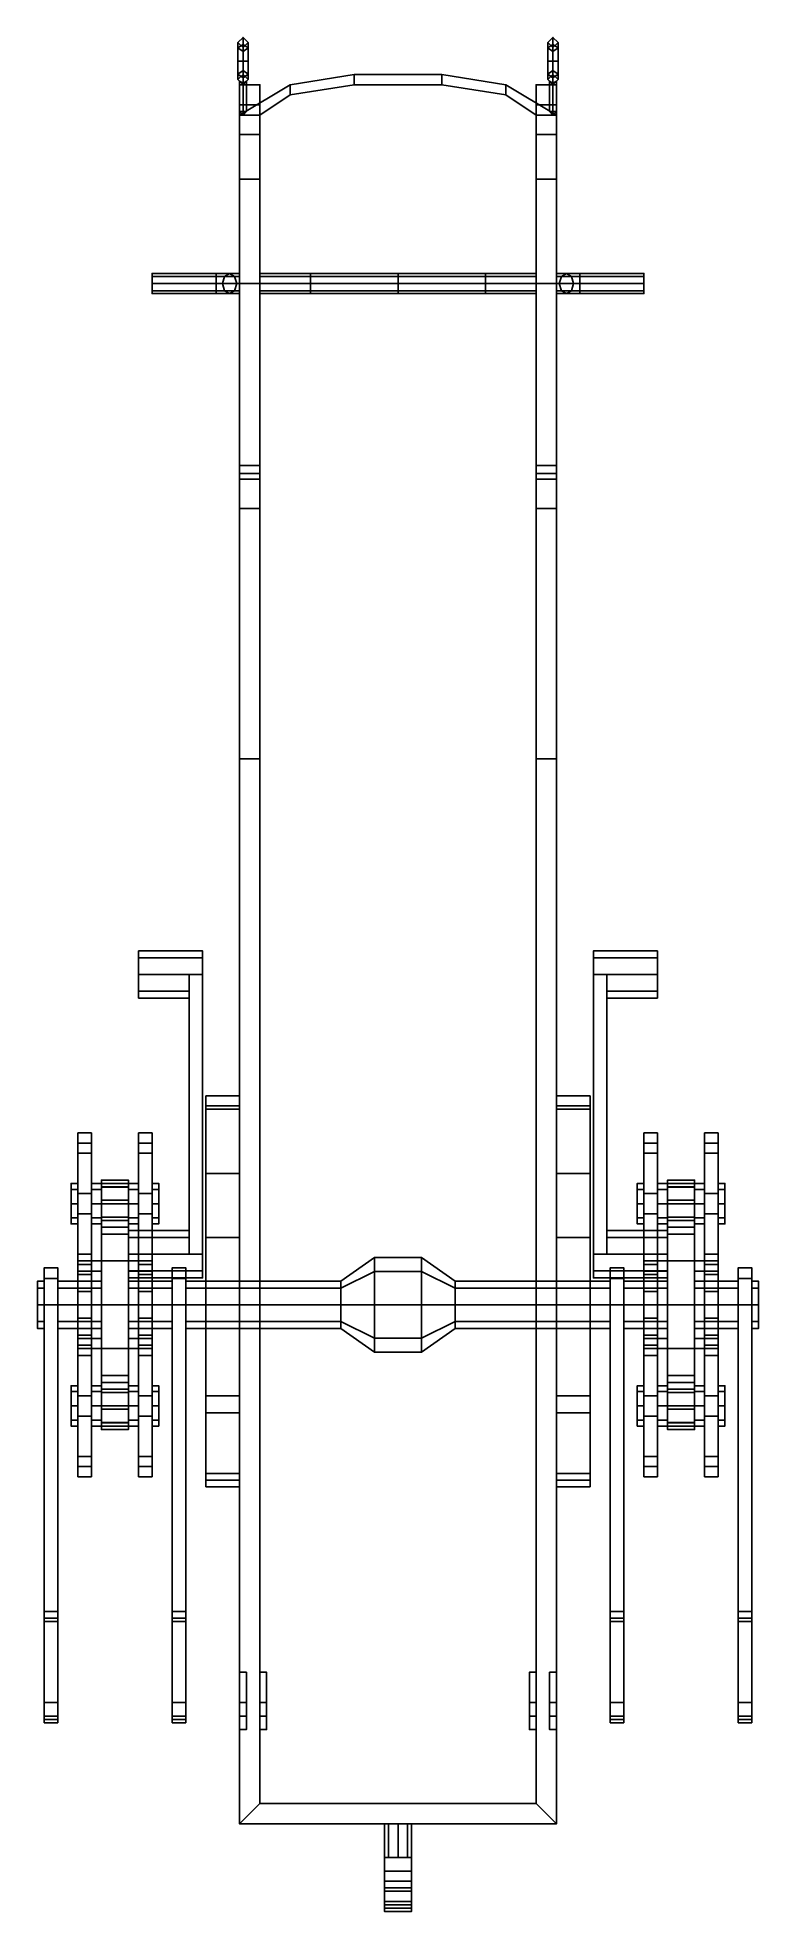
# Model space of a CAD drawing. Extents: x -1.07 to 1.07, y -2.76 to 2.8.
import ezdxf

# ---------------------------------------------------------------- set-up
doc = ezdxf.new("R2010")
doc.units = 0
doc.layers.add('FRAME', color=5, linetype='CONTINUOUS')

msp = doc.modelspace()

# ---------------------------------------------------------------- linework, layer by layer
at = {"layer": 'FRAME'}
for points in [[(-0.46, 2.7795, 0.7605), (-0.475, 2.7689, 0.7711), (-0.475, 2.785, 0.81), (-0.46, 2.8, 0.81)], [(-0.46, 2.8, 0.81), (-0.475, 2.785, 0.81), (-0.475, 2.7689, 0.8489), (-0.46, 2.7795, 0.8595)], [(-0.475, 2.7689, 0.7711), (-0.46, 2.7583, 0.7817), (-0.46, 2.77, 0.81), (-0.475, 2.785, 0.81)], [(-0.475, 2.785, 0.81), (-0.46, 2.77, 0.81), (-0.46, 2.7583, 0.8383), (-0.475, 2.7689, 0.8489)], [(-0.445, 2.7689, 0.7711), (-0.46, 2.7795, 0.7605), (-0.46, 2.8, 0.81), (-0.445, 2.785, 0.81)], [(-0.445, 2.785, 0.81), (-0.46, 2.8, 0.81), (-0.46, 2.7795, 0.8595), (-0.445, 2.7689, 0.8489)], [(-0.46, 2.7583, 0.7817), (-0.445, 2.7689, 0.7711), (-0.445, 2.785, 0.81), (-0.46, 2.77, 0.81)], [(-0.46, 2.77, 0.81), (-0.445, 2.785, 0.81), (-0.445, 2.7689, 0.8489), (-0.46, 2.7583, 0.8383)], [(0.46, 2.7795, 0.7605), (0.445, 2.7689, 0.7711), (0.445, 2.785, 0.81), (0.46, 2.8, 0.81)], [(0.46, 2.8, 0.81), (0.445, 2.785, 0.81), (0.445, 2.7689, 0.8489), (0.46, 2.7795, 0.8595)], [(0.445, 2.7689, 0.7711), (0.46, 2.7583, 0.7817), (0.46, 2.77, 0.81), (0.445, 2.785, 0.81)], [(0.445, 2.785, 0.81), (0.46, 2.77, 0.81), (0.46, 2.7583, 0.8383), (0.445, 2.7689, 0.8489)], [(0.475, 2.7689, 0.7711), (0.46, 2.7795, 0.7605), (0.46, 2.8, 0.81), (0.475, 2.785, 0.81)], [(0.475, 2.785, 0.81), (0.46, 2.8, 0.81), (0.46, 2.7795, 0.8595), (0.475, 2.7689, 0.8489)], [(0.46, 2.7583, 0.7817), (0.475, 2.7689, 0.7711), (0.475, 2.785, 0.81), (0.46, 2.77, 0.81)], [(0.46, 2.77, 0.81), (0.475, 2.785, 0.81), (0.475, 2.7689, 0.8489), (0.46, 2.7583, 0.8383)], [(-0.46, 2.73, 0.74), (-0.475, 2.73, 0.755), (-0.475, 2.7689, 0.7711), (-0.46, 2.7795, 0.7605)], [(-0.46, 2.7795, 0.8595), (-0.475, 2.7689, 0.8489), (-0.475, 2.73, 0.865), (-0.46, 2.73, 0.88)], [(-0.475, 2.73, 0.755), (-0.46, 2.73, 0.77), (-0.46, 2.7583, 0.7817), (-0.475, 2.7689, 0.7711)], [(-0.475, 2.7689, 0.8489), (-0.46, 2.7583, 0.8383), (-0.46, 2.73, 0.85), (-0.475, 2.73, 0.865)], [(-0.475, 2.6911, 0.7711), (-0.46, 2.7017, 0.7817), (-0.46, 2.73, 0.77), (-0.475, 2.73, 0.755)], [(-0.46, 2.6805, 0.7605), (-0.475, 2.6911, 0.7711), (-0.475, 2.73, 0.755), (-0.46, 2.73, 0.74)], [(-0.475, 2.73, 0.865), (-0.46, 2.73, 0.85), (-0.46, 2.7017, 0.8383), (-0.475, 2.6911, 0.8489)], [(-0.46, 2.73, 0.88), (-0.475, 2.73, 0.865), (-0.475, 2.6911, 0.8489), (-0.46, 2.6805, 0.8595)], [(-0.445, 2.73, 0.755), (-0.46, 2.73, 0.74), (-0.46, 2.7795, 0.7605), (-0.445, 2.7689, 0.7711)], [(-0.445, 2.7689, 0.8489), (-0.46, 2.7795, 0.8595), (-0.46, 2.73, 0.88), (-0.445, 2.73, 0.865)], [(-0.46, 2.73, 0.77), (-0.445, 2.73, 0.755), (-0.445, 2.7689, 0.7711), (-0.46, 2.7583, 0.7817)], [(-0.46, 2.7583, 0.8383), (-0.445, 2.7689, 0.8489), (-0.445, 2.73, 0.865), (-0.46, 2.73, 0.85)], [(-0.46, 2.7017, 0.7817), (-0.445, 2.6911, 0.7711), (-0.445, 2.73, 0.755), (-0.46, 2.73, 0.77)], [(-0.445, 2.6911, 0.7711), (-0.46, 2.6805, 0.7605), (-0.46, 2.73, 0.74), (-0.445, 2.73, 0.755)], [(-0.46, 2.73, 0.85), (-0.445, 2.73, 0.865), (-0.445, 2.6911, 0.8489), (-0.46, 2.7017, 0.8383)], [(-0.445, 2.73, 0.865), (-0.46, 2.73, 0.88), (-0.46, 2.6805, 0.8595), (-0.445, 2.6911, 0.8489)], [(0.46, 2.73, 0.74), (0.445, 2.73, 0.755), (0.445, 2.7689, 0.7711), (0.46, 2.7795, 0.7605)], [(0.46, 2.7795, 0.8595), (0.445, 2.7689, 0.8489), (0.445, 2.73, 0.865), (0.46, 2.73, 0.88)], [(0.445, 2.73, 0.755), (0.46, 2.73, 0.77), (0.46, 2.7583, 0.7817), (0.445, 2.7689, 0.7711)], [(0.445, 2.7689, 0.8489), (0.46, 2.7583, 0.8383), (0.46, 2.73, 0.85), (0.445, 2.73, 0.865)], [(0.445, 2.6911, 0.7711), (0.46, 2.7017, 0.7817), (0.46, 2.73, 0.77), (0.445, 2.73, 0.755)], [(0.46, 2.6805, 0.7605), (0.445, 2.6911, 0.7711), (0.445, 2.73, 0.755), (0.46, 2.73, 0.74)], [(0.445, 2.73, 0.865), (0.46, 2.73, 0.85), (0.46, 2.7017, 0.8383), (0.445, 2.6911, 0.8489)], [(0.46, 2.73, 0.88), (0.445, 2.73, 0.865), (0.445, 2.6911, 0.8489), (0.46, 2.6805, 0.8595)], [(0.475, 2.73, 0.755), (0.46, 2.73, 0.74), (0.46, 2.7795, 0.7605), (0.475, 2.7689, 0.7711)], [(0.475, 2.7689, 0.8489), (0.46, 2.7795, 0.8595), (0.46, 2.73, 0.88), (0.475, 2.73, 0.865)], [(0.46, 2.73, 0.77), (0.475, 2.73, 0.755), (0.475, 2.7689, 0.7711), (0.46, 2.7583, 0.7817)], [(0.46, 2.7583, 0.8383), (0.475, 2.7689, 0.8489), (0.475, 2.73, 0.865), (0.46, 2.73, 0.85)], [(0.46, 2.7017, 0.7817), (0.475, 2.6911, 0.7711), (0.475, 2.73, 0.755), (0.46, 2.73, 0.77)], [(0.475, 2.6911, 0.7711), (0.46, 2.6805, 0.7605), (0.46, 2.73, 0.74), (0.475, 2.73, 0.755)], [(0.46, 2.73, 0.85), (0.475, 2.73, 0.865), (0.475, 2.6911, 0.8489), (0.46, 2.7017, 0.8383)], [(0.475, 2.73, 0.865), (0.46, 2.73, 0.88), (0.46, 2.6805, 0.8595), (0.475, 2.6911, 0.8489)], [(-0.475, 2.675, 0.81), (-0.46, 2.69, 0.81), (-0.46, 2.7017, 0.7817), (-0.475, 2.6911, 0.7711)], [(-0.475, 2.6911, 0.8489), (-0.46, 2.7017, 0.8383), (-0.46, 2.69, 0.81), (-0.475, 2.675, 0.81)], [(-0.46, 2.66, 0.81), (-0.475, 2.675, 0.81), (-0.475, 2.6911, 0.7711), (-0.46, 2.6805, 0.7605)], [(-0.46, 2.6805, 0.8595), (-0.475, 2.6911, 0.8489), (-0.475, 2.675, 0.81), (-0.46, 2.66, 0.81)], [(-0.46, 2.6641, 0.82), (-0.47, 2.67, 0.81), (-0.47, 2.58, 0.81), (-0.46, 2.57, 0.82)], [(-0.47, 2.67, 0.81), (-0.46, 2.6641, 0.8), (-0.46, 2.58, 0.8), (-0.47, 2.58, 0.81)], [(-0.46, 2.69, 0.81), (-0.445, 2.675, 0.81), (-0.445, 2.6911, 0.7711), (-0.46, 2.7017, 0.7817)], [(-0.46, 2.7017, 0.8383), (-0.445, 2.6911, 0.8489), (-0.445, 2.675, 0.81), (-0.46, 2.69, 0.81)], [(-0.445, 2.675, 0.81), (-0.46, 2.66, 0.81), (-0.46, 2.6805, 0.7605), (-0.445, 2.6911, 0.7711)], [(-0.445, 2.6911, 0.8489), (-0.46, 2.6805, 0.8595), (-0.46, 2.66, 0.81), (-0.445, 2.675, 0.81)], [(-0.45, 2.67, 0.81), (-0.46, 2.6641, 0.82), (-0.46, 2.57, 0.82), (-0.45, 2.58, 0.81)], [(-0.46, 2.6641, 0.8), (-0.45, 2.67, 0.81), (-0.45, 2.58, 0.81), (-0.46, 2.58, 0.8)], [(-0.32, 2.63, 0.89), (-0.13, 2.66, 0.89), (-0.13, 2.69, 0.89), (-0.32, 2.66, 0.89)], [(-0.13, 2.69, 0.89), (-0.13, 2.69, 0.83), (-0.32, 2.66, 0.83), (-0.32, 2.66, 0.89)], [(-0.32, 2.66, 0.83), (-0.13, 2.69, 0.83), (-0.13, 2.66, 0.83), (-0.32, 2.63, 0.83)], [(-0.13, 2.66, 0.89), (0.13, 2.66, 0.89), (0.13, 2.69, 0.89), (-0.13, 2.69, 0.89)], [(-0.13, 2.69, 0.83), (0.13, 2.69, 0.83), (0.13, 2.66, 0.83), (-0.13, 2.66, 0.83)], [(0.13, 2.69, 0.89), (0.13, 2.69, 0.83), (-0.13, 2.69, 0.83), (-0.13, 2.69, 0.89)], [(0.13, 2.69, 0.83), (0.13, 2.69, 0.89), (0.32, 2.66, 0.89), (0.32, 2.66, 0.83)], [(0.32, 2.66, 0.89), (0.13, 2.69, 0.89), (0.13, 2.66, 0.89), (0.32, 2.63, 0.89)], [(0.32, 2.63, 0.83), (0.13, 2.66, 0.83), (0.13, 2.69, 0.83), (0.32, 2.66, 0.83)], [(0.445, 2.675, 0.81), (0.46, 2.69, 0.81), (0.46, 2.7017, 0.7817), (0.445, 2.6911, 0.7711)], [(0.445, 2.6911, 0.8489), (0.46, 2.7017, 0.8383), (0.46, 2.69, 0.81), (0.445, 2.675, 0.81)], [(0.46, 2.66, 0.81), (0.445, 2.675, 0.81), (0.445, 2.6911, 0.7711), (0.46, 2.6805, 0.7605)], [(0.46, 2.6805, 0.8595), (0.445, 2.6911, 0.8489), (0.445, 2.675, 0.81), (0.46, 2.66, 0.81)], [(0.45, 2.67, 0.81), (0.46, 2.6641, 0.8), (0.46, 2.58, 0.8), (0.45, 2.58, 0.81)], [(0.46, 2.6641, 0.82), (0.45, 2.67, 0.81), (0.45, 2.58, 0.81), (0.46, 2.57, 0.82)], [(0.46, 2.69, 0.81), (0.475, 2.675, 0.81), (0.475, 2.6911, 0.7711), (0.46, 2.7017, 0.7817)], [(0.46, 2.7017, 0.8383), (0.475, 2.6911, 0.8489), (0.475, 2.675, 0.81), (0.46, 2.69, 0.81)], [(0.475, 2.675, 0.81), (0.46, 2.66, 0.81), (0.46, 2.6805, 0.7605), (0.475, 2.6911, 0.7711)], [(0.475, 2.6911, 0.8489), (0.46, 2.6805, 0.8595), (0.46, 2.66, 0.81), (0.475, 2.675, 0.81)], [(0.46, 2.6641, 0.8), (0.47, 2.67, 0.81), (0.47, 2.58, 0.81), (0.46, 2.58, 0.8)], [(0.47, 2.67, 0.81), (0.46, 2.6641, 0.82), (0.46, 2.57, 0.82), (0.47, 2.58, 0.81)], [(-0.47, 2.57, 0.83), (-0.32, 2.66, 0.83), (-0.32, 2.63, 0.83), (-0.41, 2.57, 0.83)], [(-0.32, 2.66, 0.89), (-0.32, 2.66, 0.83), (-0.47, 2.57, 0.83), (-0.47, 2.57, 0.89)], [(-0.41, 2.57, 0.89), (-0.32, 2.63, 0.89), (-0.32, 2.66, 0.89), (-0.47, 2.57, 0.89)], [(-0.47, 2.66, 0.69), (-0.47, 2.6, 0.7), (-0.47, 2.5117, 0.8276), (-0.47, 2.57, 0.83)], [(-0.41, 2.57, 0.83), (-0.41, 2.66, 0.69), (-0.47, 2.66, 0.69), (-0.47, 2.57, 0.83)], [(-0.41, 2.66, 0.69), (-0.41, 2.38, 0.56), (-0.47, 2.38, 0.56), (-0.47, 2.66, 0.69)], [(-0.47, 2.38, 0.56), (-0.47, 2.38, 0.65), (-0.47, 2.6, 0.7), (-0.47, 2.66, 0.69)], [(-0.41, 2.5117, 0.8276), (-0.41, 2.6, 0.7), (-0.41, 2.66, 0.69), (-0.41, 2.57, 0.83)], [(-0.41, 2.6, 0.7), (-0.41, 2.38, 0.65), (-0.41, 2.38, 0.56), (-0.41, 2.66, 0.69)], [(-0.41, 2.57, 0.83), (-0.32, 2.63, 0.83), (-0.32, 2.63, 0.89), (-0.41, 2.57, 0.89)], [(-0.32, 2.63, 0.83), (-0.13, 2.66, 0.83), (-0.13, 2.66, 0.89), (-0.32, 2.63, 0.89)], [(-0.13, 2.66, 0.83), (0.13, 2.66, 0.83), (0.13, 2.66, 0.89), (-0.13, 2.66, 0.89)], [(0.32, 2.63, 0.89), (0.13, 2.66, 0.89), (0.13, 2.66, 0.83), (0.32, 2.63, 0.83)], [(0.32, 2.66, 0.83), (0.32, 2.66, 0.89), (0.47, 2.57, 0.89), (0.47, 2.57, 0.83)], [(0.47, 2.57, 0.89), (0.32, 2.66, 0.89), (0.32, 2.63, 0.89), (0.41, 2.57, 0.89)], [(0.41, 2.57, 0.83), (0.32, 2.63, 0.83), (0.32, 2.66, 0.83), (0.47, 2.57, 0.83)], [(0.41, 2.57, 0.89), (0.32, 2.63, 0.89), (0.32, 2.63, 0.83), (0.41, 2.57, 0.83)], [(0.41, 2.66, 0.69), (0.41, 2.6, 0.7), (0.41, 2.5117, 0.8276), (0.41, 2.57, 0.83)], [(0.47, 2.57, 0.83), (0.47, 2.66, 0.69), (0.41, 2.66, 0.69), (0.41, 2.57, 0.83)], [(0.41, 2.38, 0.56), (0.41, 2.38, 0.65), (0.41, 2.6, 0.7), (0.41, 2.66, 0.69)], [(0.47, 2.66, 0.69), (0.47, 2.38, 0.56), (0.41, 2.38, 0.56), (0.41, 2.66, 0.69)], [(0.47, 2.5117, 0.8276), (0.47, 2.6, 0.7), (0.47, 2.66, 0.69), (0.47, 2.57, 0.83)], [(0.47, 2.6, 0.7), (0.47, 2.38, 0.65), (0.47, 2.38, 0.56), (0.47, 2.66, 0.69)], [(-0.47, 2.5117, 0.8276), (-0.47, 2.6, 0.7), (-0.41, 2.6, 0.7), (-0.41, 2.5117, 0.8276)], [(-0.47, 2.6, 0.7), (-0.47, 2.38, 0.65), (-0.41, 2.38, 0.65), (-0.41, 2.6, 0.7)], [(-0.47, 2.57, 0.94), (-0.47, 2.57, 0.94), (-0.41, 2.57, 0.94)], [(-0.47, 2.57, 0.83), (-0.47, 0.66, 0.75), (-0.47, 2.57, 0.94)], [(-0.47, 2.57, 0.94), (-0.47, -2.5, 0.94), (-0.41, -2.44, 0.94), (-0.41, 2.57, 0.94)], [(-0.47, 0.66, 0.75), (-0.47, -2.5, 0.75), (-0.47, -2.5, 0.94), (-0.47, 2.57, 0.94)], [(-0.41, 2.57, 0.94), (-0.41, 2.57, 0.89), (-0.47, 2.57, 0.89), (-0.47, 2.57, 0.94)], [(-0.41, 2.57, 0.94), (-0.41, 0.66, 0.75), (-0.41, 2.57, 0.83), (-0.41, 2.57, 0.94)], [(-0.41, -2.44, 0.94), (-0.41, -2.44, 0.75), (-0.41, 0.66, 0.75), (-0.41, 2.57, 0.94)], [(0.41, 2.5117, 0.8276), (0.41, 2.6, 0.7), (0.47, 2.6, 0.7), (0.47, 2.5117, 0.8276)], [(0.41, 2.6, 0.7), (0.41, 2.38, 0.65), (0.47, 2.38, 0.65), (0.47, 2.6, 0.7)], [(0.41, 2.57, 0.94), (0.41, 2.57, 0.94), (0.47, 2.57, 0.94)], [(0.47, 2.57, 0.94), (0.47, 2.57, 0.89), (0.41, 2.57, 0.89), (0.41, 2.57, 0.94)], [(0.41, 2.57, 0.83), (0.41, 0.66, 0.75), (0.41, 2.57, 0.94)], [(0.41, 0.66, 0.75), (0.41, -2.44, 0.75), (0.41, -2.44, 0.94), (0.41, 2.57, 0.94)], [(0.41, 2.57, 0.94), (0.41, -2.44, 0.94), (0.47, -2.5, 0.94), (0.47, 2.57, 0.94)], [(0.47, 2.57, 0.94), (0.47, 0.66, 0.75), (0.47, 2.57, 0.83), (0.47, 2.57, 0.94)], [(0.47, -2.5, 0.94), (0.47, -2.5, 0.75), (0.47, 0.66, 0.75), (0.47, 2.57, 0.94)], [(-0.41, 2.5117, 0.8276), (-0.41, 0.66, 0.75), (-0.47, 0.66, 0.75), (-0.47, 2.5117, 0.8276)], [(0.47, 2.5117, 0.8276), (0.47, 0.66, 0.75), (0.41, 0.66, 0.75), (0.41, 2.5117, 0.8276)], [(-0.47, 2.38, 0.65), (-0.47, 2.07, 0.63), (-0.41, 2.07, 0.63), (-0.41, 2.38, 0.65)], [(-0.47, 2.07, 0.52), (-0.47, 2.07, 0.63), (-0.47, 2.38, 0.65), (-0.47, 2.38, 0.56)], [(-0.41, 2.38, 0.56), (-0.41, 2.07, 0.52), (-0.47, 2.07, 0.52), (-0.47, 2.38, 0.56)], [(-0.41, 2.38, 0.65), (-0.41, 2.07, 0.63), (-0.41, 2.07, 0.52), (-0.41, 2.38, 0.56)], [(0.47, 2.38, 0.56), (0.47, 2.07, 0.52), (0.41, 2.07, 0.52), (0.41, 2.38, 0.56)], [(0.41, 2.07, 0.52), (0.41, 2.07, 0.63), (0.41, 2.38, 0.65), (0.41, 2.38, 0.56)], [(0.41, 2.38, 0.65), (0.41, 2.07, 0.63), (0.47, 2.07, 0.63), (0.47, 2.38, 0.65)], [(0.47, 2.38, 0.65), (0.47, 2.07, 0.63), (0.47, 2.07, 0.52), (0.47, 2.38, 0.56)], [(-0.73, 2.1, 0.45), (-0.73, 2.0912, 0.4712), (-0.54, 2.0912, 0.5012), (-0.54, 2.1, 0.48)], [(-0.73, 2.0912, 0.4288), (-0.73, 2.1, 0.45), (-0.54, 2.1, 0.48), (-0.54, 2.0912, 0.4588)], [(-0.73, 2.0912, 0.4712), (-0.73, 2.07, 0.48), (-0.54, 2.07, 0.51), (-0.54, 2.0912, 0.5012)], [(-0.73, 2.07, 0.42), (-0.73, 2.0912, 0.4288), (-0.54, 2.0912, 0.4588), (-0.54, 2.07, 0.45)], [(-0.73, 2.07, 0.48), (-0.73, 2.0488, 0.4712), (-0.54, 2.0488, 0.5012), (-0.54, 2.07, 0.51)], [(-0.73, 2.0488, 0.4288), (-0.73, 2.07, 0.42), (-0.54, 2.07, 0.45), (-0.54, 2.0488, 0.4588)], [(-0.54, 2.1, 0.48), (-0.54, 2.0912, 0.5012), (-0.515, 2.0912, 0.515), (-0.5, 2.1, 0.5)], [(-0.54, 2.0912, 0.4588), (-0.54, 2.1, 0.48), (-0.5, 2.1, 0.5), (-0.485, 2.0912, 0.485)], [(-0.54, 2.0912, 0.5012), (-0.54, 2.07, 0.51), (-0.5212, 2.07, 0.5212), (-0.515, 2.0912, 0.515)], [(-0.54, 2.07, 0.45), (-0.54, 2.0912, 0.4588), (-0.485, 2.0912, 0.485), (-0.4788, 2.07, 0.4788)], [(-0.54, 2.07, 0.51), (-0.54, 2.0488, 0.5012), (-0.515, 2.0488, 0.515), (-0.5212, 2.07, 0.5212)], [(-0.54, 2.0488, 0.4588), (-0.54, 2.07, 0.45), (-0.4788, 2.07, 0.4788), (-0.485, 2.0488, 0.485)], [(-0.515, 2.0912, 0.515), (-0.5212, 2.07, 0.5212), (-0.47, 2.07, 0.58), (-0.47, 2.0912, 0.5712)], [(-0.5212, 2.07, 0.5212), (-0.515, 2.0488, 0.515), (-0.47, 2.0488, 0.5712), (-0.47, 2.07, 0.58)], [(-0.5, 2.1, 0.5), (-0.515, 2.0912, 0.515), (-0.47, 2.0912, 0.5712), (-0.47, 2.1, 0.55)], [(-0.485, 2.0912, 0.485), (-0.5, 2.1, 0.5), (-0.47, 2.1, 0.55), (-0.47, 2.0912, 0.5288)], [(-0.4788, 2.07, 0.4788), (-0.485, 2.0912, 0.485), (-0.47, 2.0912, 0.5288), (-0.47, 2.07, 0.52)], [(-0.485, 2.0488, 0.485), (-0.4788, 2.07, 0.4788), (-0.47, 2.07, 0.52), (-0.47, 2.0488, 0.5288)], [(-0.41, 2.07, 0.52), (-0.41, 1.49, 0.59), (-0.47, 1.49, 0.59), (-0.47, 2.07, 0.52)], [(-0.47, 1.49, 0.59), (-0.47, 1.53, 0.62), (-0.47, 2.07, 0.63), (-0.47, 2.07, 0.52)], [(-0.47, 2.07, 0.63), (-0.47, 1.53, 0.62), (-0.41, 1.53, 0.62), (-0.41, 2.07, 0.63)], [(-0.41, 2.1, 0.55), (-0.41, 2.0912, 0.5712), (-0.26, 2.0912, 0.4612), (-0.26, 2.1, 0.44)], [(-0.41, 2.0912, 0.5288), (-0.41, 2.1, 0.55), (-0.26, 2.1, 0.44), (-0.26, 2.0912, 0.4188)], [(-0.41, 2.0912, 0.5712), (-0.41, 2.07, 0.58), (-0.26, 2.07, 0.47), (-0.26, 2.0912, 0.4612)], [(-0.41, 2.07, 0.52), (-0.41, 2.0912, 0.5288), (-0.26, 2.0912, 0.4188), (-0.26, 2.07, 0.41)], [(-0.41, 2.07, 0.63), (-0.41, 1.53, 0.62), (-0.41, 1.49, 0.59), (-0.41, 2.07, 0.52)], [(-0.41, 2.07, 0.58), (-0.41, 2.0488, 0.5712), (-0.26, 2.0488, 0.4612), (-0.26, 2.07, 0.47)], [(-0.41, 2.0488, 0.5288), (-0.41, 2.07, 0.52), (-0.26, 2.07, 0.41), (-0.26, 2.0488, 0.4188)], [(-0.26, 2.1, 0.44), (-0.26, 2.0912, 0.4612), (0, 2.0912, 0.4412), (0, 2.1, 0.42)], [(-0.26, 2.0912, 0.4188), (-0.26, 2.1, 0.44), (0, 2.1, 0.42), (0, 2.0912, 0.3988)], [(-0.26, 2.0912, 0.4612), (-0.26, 2.07, 0.47), (0, 2.07, 0.45), (0, 2.0912, 0.4412)], [(-0.26, 2.07, 0.41), (-0.26, 2.0912, 0.4188), (0, 2.0912, 0.3988), (0, 2.07, 0.39)], [(-0.26, 2.07, 0.47), (-0.26, 2.0488, 0.4612), (0, 2.0488, 0.4412), (0, 2.07, 0.45)], [(-0.26, 2.0488, 0.4188), (-0.26, 2.07, 0.41), (0, 2.07, 0.39), (0, 2.0488, 0.3988)], [(0.26, 2.0912, 0.4612), (0.26, 2.1, 0.44), (0, 2.1, 0.42), (0, 2.0912, 0.4412)], [(0.26, 2.1, 0.44), (0.26, 2.0912, 0.4188), (0, 2.0912, 0.3988), (0, 2.1, 0.42)], [(0.26, 2.07, 0.47), (0.26, 2.0912, 0.4612), (0, 2.0912, 0.4412), (0, 2.07, 0.45)], [(0.26, 2.0912, 0.4188), (0.26, 2.07, 0.41), (0, 2.07, 0.39), (0, 2.0912, 0.3988)], [(0.26, 2.0488, 0.4612), (0.26, 2.07, 0.47), (0, 2.07, 0.45), (0, 2.0488, 0.4412)], [(0.26, 2.07, 0.41), (0.26, 2.0488, 0.4188), (0, 2.0488, 0.3988), (0, 2.07, 0.39)], [(0.41, 2.0912, 0.5712), (0.41, 2.1, 0.55), (0.26, 2.1, 0.44), (0.26, 2.0912, 0.4612)], [(0.41, 2.1, 0.55), (0.41, 2.0912, 0.5288), (0.26, 2.0912, 0.4188), (0.26, 2.1, 0.44)], [(0.41, 2.07, 0.58), (0.41, 2.0912, 0.5712), (0.26, 2.0912, 0.4612), (0.26, 2.07, 0.47)], [(0.41, 2.0912, 0.5288), (0.41, 2.07, 0.52), (0.26, 2.07, 0.41), (0.26, 2.0912, 0.4188)], [(0.41, 2.0488, 0.5712), (0.41, 2.07, 0.58), (0.26, 2.07, 0.47), (0.26, 2.0488, 0.4612)], [(0.41, 2.07, 0.52), (0.41, 2.0488, 0.5288), (0.26, 2.0488, 0.4188), (0.26, 2.07, 0.41)], [(0.41, 2.07, 0.63), (0.41, 1.53, 0.62), (0.47, 1.53, 0.62), (0.47, 2.07, 0.63)], [(0.41, 1.49, 0.59), (0.41, 1.53, 0.62), (0.41, 2.07, 0.63), (0.41, 2.07, 0.52)], [(0.47, 2.07, 0.52), (0.47, 1.49, 0.59), (0.41, 1.49, 0.59), (0.41, 2.07, 0.52)], [(0.515, 2.0912, 0.515), (0.5, 2.1, 0.5), (0.47, 2.1, 0.55), (0.47, 2.0912, 0.5712)], [(0.5, 2.1, 0.5), (0.485, 2.0912, 0.485), (0.47, 2.0912, 0.5288), (0.47, 2.1, 0.55)], [(0.5212, 2.07, 0.5212), (0.515, 2.0912, 0.515), (0.47, 2.0912, 0.5712), (0.47, 2.07, 0.58)], [(0.485, 2.0912, 0.485), (0.4788, 2.07, 0.4788), (0.47, 2.07, 0.52), (0.47, 2.0912, 0.5288)], [(0.47, 2.07, 0.63), (0.47, 1.53, 0.62), (0.47, 1.49, 0.59), (0.47, 2.07, 0.52)], [(0.515, 2.0488, 0.515), (0.5212, 2.07, 0.5212), (0.47, 2.07, 0.58), (0.47, 2.0488, 0.5712)], [(0.4788, 2.07, 0.4788), (0.485, 2.0488, 0.485), (0.47, 2.0488, 0.5288), (0.47, 2.07, 0.52)], [(0.54, 2.0912, 0.4588), (0.54, 2.07, 0.45), (0.4788, 2.07, 0.4788), (0.485, 2.0912, 0.485)], [(0.54, 2.07, 0.45), (0.54, 2.0488, 0.4588), (0.485, 2.0488, 0.485), (0.4788, 2.07, 0.4788)], [(0.54, 2.1, 0.48), (0.54, 2.0912, 0.4588), (0.485, 2.0912, 0.485), (0.5, 2.1, 0.5)], [(0.54, 2.0912, 0.5012), (0.54, 2.1, 0.48), (0.5, 2.1, 0.5), (0.515, 2.0912, 0.515)], [(0.54, 2.07, 0.51), (0.54, 2.0912, 0.5012), (0.515, 2.0912, 0.515), (0.5212, 2.07, 0.5212)], [(0.54, 2.0488, 0.5012), (0.54, 2.07, 0.51), (0.5212, 2.07, 0.5212), (0.515, 2.0488, 0.515)], [(0.73, 2.0912, 0.4712), (0.73, 2.1, 0.45), (0.54, 2.1, 0.48), (0.54, 2.0912, 0.5012)], [(0.73, 2.1, 0.45), (0.73, 2.0912, 0.4288), (0.54, 2.0912, 0.4588), (0.54, 2.1, 0.48)], [(0.73, 2.07, 0.48), (0.73, 2.0912, 0.4712), (0.54, 2.0912, 0.5012), (0.54, 2.07, 0.51)], [(0.73, 2.0912, 0.4288), (0.73, 2.07, 0.42), (0.54, 2.07, 0.45), (0.54, 2.0912, 0.4588)], [(0.73, 2.0488, 0.4712), (0.73, 2.07, 0.48), (0.54, 2.07, 0.51), (0.54, 2.0488, 0.5012)], [(0.73, 2.07, 0.42), (0.73, 2.0488, 0.4288), (0.54, 2.0488, 0.4588), (0.54, 2.07, 0.45)], [(-0.73, 2.0488, 0.4712), (-0.73, 2.04, 0.45), (-0.54, 2.04, 0.48), (-0.54, 2.0488, 0.5012)], [(-0.73, 2.04, 0.45), (-0.73, 2.0488, 0.4288), (-0.54, 2.0488, 0.4588), (-0.54, 2.04, 0.48)], [(-0.54, 2.0488, 0.5012), (-0.54, 2.04, 0.48), (-0.5, 2.04, 0.5), (-0.515, 2.0488, 0.515)], [(-0.54, 2.04, 0.48), (-0.54, 2.0488, 0.4588), (-0.485, 2.0488, 0.485), (-0.5, 2.04, 0.5)], [(-0.515, 2.0488, 0.515), (-0.5, 2.04, 0.5), (-0.47, 2.04, 0.55), (-0.47, 2.0488, 0.5712)], [(-0.5, 2.04, 0.5), (-0.485, 2.0488, 0.485), (-0.47, 2.0488, 0.5288), (-0.47, 2.04, 0.55)], [(-0.41, 2.0488, 0.5712), (-0.41, 2.04, 0.55), (-0.26, 2.04, 0.44), (-0.26, 2.0488, 0.4612)], [(-0.41, 2.04, 0.55), (-0.41, 2.0488, 0.5288), (-0.26, 2.0488, 0.4188), (-0.26, 2.04, 0.44)], [(-0.26, 2.0488, 0.4612), (-0.26, 2.04, 0.44), (0, 2.04, 0.42), (0, 2.0488, 0.4412)], [(-0.26, 2.04, 0.44), (-0.26, 2.0488, 0.4188), (0, 2.0488, 0.3988), (0, 2.04, 0.42)], [(0.26, 2.04, 0.44), (0.26, 2.0488, 0.4612), (0, 2.0488, 0.4412), (0, 2.04, 0.42)], [(0.26, 2.0488, 0.4188), (0.26, 2.04, 0.44), (0, 2.04, 0.42), (0, 2.0488, 0.3988)], [(0.41, 2.04, 0.55), (0.41, 2.0488, 0.5712), (0.26, 2.0488, 0.4612), (0.26, 2.04, 0.44)], [(0.41, 2.0488, 0.5288), (0.41, 2.04, 0.55), (0.26, 2.04, 0.44), (0.26, 2.0488, 0.4188)], [(0.5, 2.04, 0.5), (0.515, 2.0488, 0.515), (0.47, 2.0488, 0.5712), (0.47, 2.04, 0.55)], [(0.485, 2.0488, 0.485), (0.5, 2.04, 0.5), (0.47, 2.04, 0.55), (0.47, 2.0488, 0.5288)], [(0.54, 2.0488, 0.4588), (0.54, 2.04, 0.48), (0.5, 2.04, 0.5), (0.485, 2.0488, 0.485)], [(0.54, 2.04, 0.48), (0.54, 2.0488, 0.5012), (0.515, 2.0488, 0.515), (0.5, 2.04, 0.5)], [(0.73, 2.04, 0.45), (0.73, 2.0488, 0.4712), (0.54, 2.0488, 0.5012), (0.54, 2.04, 0.48)], [(0.73, 2.0488, 0.4288), (0.73, 2.04, 0.45), (0.54, 2.04, 0.48), (0.54, 2.0488, 0.4588)], [(-0.47, 1.53, 0.62), (-0.47, 1.49, 0.59), (-0.47, 1.4024, 0.7811), (-0.47, 1.5064, 0.7854)], [(-0.41, 1.5064, 0.7854), (-0.41, 1.53, 0.62), (-0.47, 1.53, 0.62), (-0.47, 1.5064, 0.7854)], [(-0.41, 1.4024, 0.7811), (-0.41, 1.49, 0.59), (-0.41, 1.53, 0.62), (-0.41, 1.5064, 0.7854)], [(0.41, 1.53, 0.62), (0.41, 1.49, 0.59), (0.41, 1.4024, 0.7811), (0.41, 1.5064, 0.7854)], [(0.47, 1.5064, 0.7854), (0.47, 1.53, 0.62), (0.41, 1.53, 0.62), (0.41, 1.5064, 0.7854)], [(0.47, 1.4024, 0.7811), (0.47, 1.49, 0.59), (0.47, 1.53, 0.62), (0.47, 1.5064, 0.7854)], [(-0.47, 1.4024, 0.7811), (-0.47, 1.49, 0.59), (-0.41, 1.49, 0.59), (-0.41, 1.4024, 0.7811)], [(0.41, 1.4024, 0.7811), (0.41, 1.49, 0.59), (0.47, 1.49, 0.59), (0.47, 1.4024, 0.7811)], [(-0.41, 0.66, 0.75), (-0.41, -2.44, 0.75), (-0.47, -2.5, 0.75), (-0.47, 0.66, 0.75)], [(0.47, 0.66, 0.75), (0.47, -2.5, 0.75), (0.41, -2.44, 0.75), (0.41, 0.66, 0.75)], [(-0.58, 0.0695, 0.6495), (-0.58, 0.09, 0.6), (-0.77, 0.09, 0.6), (-0.77, 0.0695, 0.6495)], [(-0.58, 0.09, 0.6), (-0.58, 0.0695, 0.5505), (-0.77, 0.0695, 0.5505), (-0.77, 0.09, 0.6)], [(-0.58, 0.02, 0.67), (-0.58, 0.0695, 0.6495), (-0.77, 0.0695, 0.6495), (-0.77, 0.02, 0.67)], [(-0.58, 0.0695, 0.5505), (-0.58, 0.02, 0.53), (-0.77, 0.02, 0.53), (-0.77, 0.0695, 0.5505)], [(0.58, 0.09, 0.6), (0.58, 0.0695, 0.6495), (0.77, 0.0695, 0.6495), (0.77, 0.09, 0.6)], [(0.58, 0.0695, 0.5505), (0.58, 0.09, 0.6), (0.77, 0.09, 0.6), (0.77, 0.0695, 0.5505)], [(0.58, 0.0695, 0.6495), (0.58, 0.02, 0.67), (0.77, 0.02, 0.67), (0.77, 0.0695, 0.6495)], [(0.58, 0.02, 0.53), (0.58, 0.0695, 0.5505), (0.77, 0.0695, 0.5505), (0.77, 0.02, 0.53)], [(-0.62, -0.0295, 0.6495), (-0.62, 0.02, 0.67), (-0.77, 0.02, 0.67), (-0.77, -0.0295, 0.6495)], [(-0.62, 0.02, 0.53), (-0.62, -0.0295, 0.5505), (-0.77, -0.0295, 0.5505), (-0.77, 0.02, 0.53)], [(-0.62, 0.02, 0.53), (-0.62, -0.81, 0.46), (-0.62, -0.7605, 0.4805), (-0.62, -0.0295, 0.5505)], [(-0.58, 0.02, 0.53), (-0.58, -0.81, 0.46), (-0.62, -0.81, 0.46), (-0.62, 0.02, 0.53)], [(-0.62, -0.0295, 0.6495), (-0.62, -0.7605, 0.5795), (-0.62, -0.81, 0.6), (-0.62, 0.02, 0.67)], [(-0.62, 0.02, 0.67), (-0.62, -0.81, 0.6), (-0.58, -0.81, 0.6), (-0.58, 0.02, 0.67)], [(0.62, 0.02, 0.53), (0.62, -0.81, 0.46), (0.58, -0.81, 0.46), (0.58, 0.02, 0.53)], [(0.58, 0.02, 0.67), (0.58, -0.81, 0.6), (0.62, -0.81, 0.6), (0.62, 0.02, 0.67)], [(0.62, 0.02, 0.67), (0.62, -0.0295, 0.6495), (0.77, -0.0295, 0.6495), (0.77, 0.02, 0.67)], [(0.62, -0.0295, 0.5505), (0.62, 0.02, 0.53), (0.77, 0.02, 0.53), (0.77, -0.0295, 0.5505)], [(0.62, 0.02, 0.67), (0.62, -0.81, 0.6), (0.62, -0.7605, 0.5795), (0.62, -0.0295, 0.6495)], [(0.62, -0.0295, 0.5505), (0.62, -0.7605, 0.4805), (0.62, -0.81, 0.46), (0.62, 0.02, 0.53)], [(-0.62, -0.05, 0.6), (-0.62, -0.0295, 0.6495), (-0.77, -0.0295, 0.6495), (-0.77, -0.05, 0.6)], [(-0.62, -0.0295, 0.5505), (-0.62, -0.05, 0.6), (-0.77, -0.05, 0.6), (-0.77, -0.0295, 0.5505)], [(-0.62, -0.0295, 0.5505), (-0.62, -0.7605, 0.4805), (-0.62, -0.74, 0.53), (-0.62, -0.05, 0.6)], [(-0.62, -0.05, 0.6), (-0.62, -0.74, 0.53), (-0.62, -0.7605, 0.5795), (-0.62, -0.0295, 0.6495)], [(0.62, -0.05, 0.6), (0.62, -0.0295, 0.5505), (0.77, -0.0295, 0.5505), (0.77, -0.05, 0.6)], [(0.62, -0.0295, 0.6495), (0.62, -0.05, 0.6), (0.77, -0.05, 0.6), (0.77, -0.0295, 0.6495)], [(0.62, -0.0295, 0.6495), (0.62, -0.7605, 0.5795), (0.62, -0.74, 0.53), (0.62, -0.05, 0.6)], [(0.62, -0.05, 0.6), (0.62, -0.74, 0.53), (0.62, -0.7605, 0.4805), (0.62, -0.0295, 0.5505)], [(-0.57, -0.37, 0.68), (-0.57, -1.48, 0.68), (-0.57, -1.5, 0.71), (-0.57, -0.34, 0.71)], [(-0.47, -0.34, 0.71), (-0.47, -0.37, 0.68), (-0.57, -0.37, 0.68), (-0.57, -0.34, 0.71)], [(-0.57, -0.34, 0.71), (-0.57, -0.38, 0.71), (-0.57, -0.38, 0.8), (-0.57, -0.34, 0.8)], [(-0.47, -0.34, 0.84), (-0.47, -0.34, 0.71), (-0.57, -0.34, 0.71), (-0.57, -0.34, 0.8)], [(-0.57, -0.34, 0.8), (-0.57, -0.38, 0.8), (-0.47, -0.38, 0.84), (-0.47, -0.34, 0.84)], [(-0.57, -0.57, 0.64), (-0.57, -1.28, 0.64), (-0.57, -1.48, 0.68), (-0.57, -0.37, 0.68)], [(-0.47, -0.37, 0.68), (-0.47, -0.57, 0.64), (-0.57, -0.57, 0.64), (-0.57, -0.37, 0.68)], [(-0.57, -0.38, 0.71), (-0.57, -1.46, 0.71), (-0.47, -1.46, 0.71), (-0.47, -0.38, 0.71)], [(-0.57, -0.38, 0.8), (-0.57, -0.38, 0.71), (-0.47, -0.38, 0.71), (-0.47, -0.38, 0.84)], [(-0.47, -1.5, 0.71), (-0.47, -1.48, 0.68), (-0.47, -0.37, 0.68), (-0.47, -0.34, 0.71)], [(-0.47, -0.38, 0.75), (-0.47, -0.38, 0.71), (-0.47, -0.34, 0.71), (-0.47, -0.34, 0.75)], [(-0.47, -1.48, 0.68), (-0.47, -1.28, 0.64), (-0.47, -0.57, 0.64), (-0.47, -0.37, 0.68)], [(0.47, -0.34, 0.75), (0.47, -0.34, 0.71), (0.47, -0.38, 0.71), (0.47, -0.38, 0.75)], [(0.57, -0.34, 0.8), (0.57, -0.34, 0.71), (0.47, -0.34, 0.71), (0.47, -0.34, 0.84)], [(0.47, -0.37, 0.68), (0.47, -1.48, 0.68), (0.47, -1.5, 0.71), (0.47, -0.34, 0.71)], [(0.57, -0.34, 0.71), (0.57, -0.37, 0.68), (0.47, -0.37, 0.68), (0.47, -0.34, 0.71)], [(0.57, -0.38, 0.8), (0.57, -0.34, 0.8), (0.47, -0.34, 0.84), (0.47, -0.38, 0.84)], [(0.47, -0.57, 0.64), (0.47, -1.28, 0.64), (0.47, -1.48, 0.68), (0.47, -0.37, 0.68)], [(0.57, -0.37, 0.68), (0.57, -0.57, 0.64), (0.47, -0.57, 0.64), (0.47, -0.37, 0.68)], [(0.47, -0.38, 0.84), (0.47, -0.38, 0.71), (0.57, -0.38, 0.71), (0.57, -0.38, 0.8)], [(0.47, -0.38, 0.71), (0.47, -1.46, 0.71), (0.57, -1.46, 0.71), (0.57, -0.38, 0.71)], [(0.57, -0.38, 0.71), (0.57, -0.34, 0.71), (0.57, -0.34, 0.8), (0.57, -0.38, 0.8)], [(0.57, -1.5, 0.71), (0.57, -1.48, 0.68), (0.57, -0.37, 0.68), (0.57, -0.34, 0.71)], [(0.57, -1.48, 0.68), (0.57, -1.28, 0.64), (0.57, -0.57, 0.64), (0.57, -0.37, 0.68)], [(-0.95, -0.45, 0.2), (-0.95, -0.51, 0.17), (-0.95, -0.48, 0.27), (-0.95, -0.45, 0.24)], [(-0.91, -0.45, 0.24), (-0.91, -0.45, 0.2), (-0.95, -0.45, 0.2), (-0.95, -0.45, 0.24)], [(-0.91, -0.45, 0.2), (-0.91, -0.51, 0.17), (-0.95, -0.51, 0.17), (-0.95, -0.45, 0.2)], [(-0.95, -0.45, 0.24), (-0.95, -0.48, 0.27), (-0.91, -0.48, 0.27), (-0.91, -0.45, 0.24)], [(-0.95, -0.51, 0.17), (-0.95, -0.81, 0.17), (-0.95, -0.84, 0.27), (-0.95, -0.48, 0.27)], [(-0.95, -0.48, 0.27), (-0.95, -0.84, 0.27), (-0.95, -0.69, 0.36), (-0.95, -0.63, 0.36)], [(-0.91, -0.63, 0.36), (-0.91, -0.48, 0.27), (-0.95, -0.48, 0.27), (-0.95, -0.63, 0.36)], [(-0.91, -0.48, 0.27), (-0.91, -0.51, 0.17), (-0.91, -0.45, 0.2), (-0.91, -0.45, 0.24)], [(-0.91, -0.84, 0.27), (-0.91, -0.81, 0.17), (-0.91, -0.51, 0.17), (-0.91, -0.48, 0.27)], [(-0.91, -0.69, 0.36), (-0.91, -0.84, 0.27), (-0.91, -0.48, 0.27), (-0.91, -0.63, 0.36)], [(-0.77, -0.45, 0.2), (-0.77, -0.51, 0.17), (-0.77, -0.48, 0.27), (-0.77, -0.45, 0.24)], [(-0.73, -0.45, 0.24), (-0.73, -0.45, 0.2), (-0.77, -0.45, 0.2), (-0.77, -0.45, 0.24)], [(-0.73, -0.45, 0.2), (-0.73, -0.51, 0.17), (-0.77, -0.51, 0.17), (-0.77, -0.45, 0.2)], [(-0.77, -0.45, 0.24), (-0.77, -0.48, 0.27), (-0.73, -0.48, 0.27), (-0.73, -0.45, 0.24)], [(-0.77, -0.48, 0.27), (-0.77, -0.84, 0.27), (-0.77, -0.69, 0.36), (-0.77, -0.63, 0.36)], [(-0.73, -0.63, 0.36), (-0.73, -0.48, 0.27), (-0.77, -0.48, 0.27), (-0.77, -0.63, 0.36)], [(-0.77, -0.51, 0.17), (-0.77, -0.81, 0.17), (-0.77, -0.84, 0.27), (-0.77, -0.48, 0.27)], [(-0.73, -0.48, 0.27), (-0.73, -0.51, 0.17), (-0.73, -0.45, 0.2), (-0.73, -0.45, 0.24)], [(-0.73, -0.69, 0.36), (-0.73, -0.84, 0.27), (-0.73, -0.48, 0.27), (-0.73, -0.63, 0.36)], [(-0.73, -0.84, 0.27), (-0.73, -0.81, 0.17), (-0.73, -0.51, 0.17), (-0.73, -0.48, 0.27)], [(0.77, -0.45, 0.24), (0.77, -0.45, 0.2), (0.73, -0.45, 0.2), (0.73, -0.45, 0.24)], [(0.73, -0.45, 0.2), (0.73, -0.51, 0.17), (0.73, -0.48, 0.27), (0.73, -0.45, 0.24)], [(0.77, -0.45, 0.2), (0.77, -0.51, 0.17), (0.73, -0.51, 0.17), (0.73, -0.45, 0.2)], [(0.73, -0.45, 0.24), (0.73, -0.48, 0.27), (0.77, -0.48, 0.27), (0.77, -0.45, 0.24)], [(0.73, -0.51, 0.17), (0.73, -0.81, 0.17), (0.73, -0.84, 0.27), (0.73, -0.48, 0.27)], [(0.77, -0.63, 0.36), (0.77, -0.48, 0.27), (0.73, -0.48, 0.27), (0.73, -0.63, 0.36)], [(0.73, -0.48, 0.27), (0.73, -0.84, 0.27), (0.73, -0.69, 0.36), (0.73, -0.63, 0.36)], [(0.77, -0.48, 0.27), (0.77, -0.51, 0.17), (0.77, -0.45, 0.2), (0.77, -0.45, 0.24)], [(0.77, -0.84, 0.27), (0.77, -0.81, 0.17), (0.77, -0.51, 0.17), (0.77, -0.48, 0.27)], [(0.77, -0.69, 0.36), (0.77, -0.84, 0.27), (0.77, -0.48, 0.27), (0.77, -0.63, 0.36)], [(0.91, -0.45, 0.2), (0.91, -0.51, 0.17), (0.91, -0.48, 0.27), (0.91, -0.45, 0.24)], [(0.95, -0.45, 0.24), (0.95, -0.45, 0.2), (0.91, -0.45, 0.2), (0.91, -0.45, 0.24)], [(0.95, -0.45, 0.2), (0.95, -0.51, 0.17), (0.91, -0.51, 0.17), (0.91, -0.45, 0.2)], [(0.91, -0.45, 0.24), (0.91, -0.48, 0.27), (0.95, -0.48, 0.27), (0.95, -0.45, 0.24)], [(0.91, -0.51, 0.17), (0.91, -0.81, 0.17), (0.91, -0.84, 0.27), (0.91, -0.48, 0.27)], [(0.91, -0.48, 0.27), (0.91, -0.84, 0.27), (0.91, -0.69, 0.36), (0.91, -0.63, 0.36)], [(0.95, -0.63, 0.36), (0.95, -0.48, 0.27), (0.91, -0.48, 0.27), (0.91, -0.63, 0.36)], [(0.95, -0.48, 0.27), (0.95, -0.51, 0.17), (0.95, -0.45, 0.2), (0.95, -0.45, 0.24)], [(0.95, -0.84, 0.27), (0.95, -0.81, 0.17), (0.95, -0.51, 0.17), (0.95, -0.48, 0.27)], [(0.95, -0.69, 0.36), (0.95, -0.84, 0.27), (0.95, -0.48, 0.27), (0.95, -0.63, 0.36)], [(-0.91, -0.51, 0.17), (-0.91, -0.81, 0.17), (-0.95, -0.81, 0.17), (-0.95, -0.51, 0.17)], [(-0.73, -0.51, 0.17), (-0.73, -0.81, 0.17), (-0.77, -0.81, 0.17), (-0.77, -0.51, 0.17)], [(0.77, -0.51, 0.17), (0.77, -0.81, 0.17), (0.73, -0.81, 0.17), (0.73, -0.51, 0.17)], [(0.95, -0.51, 0.17), (0.95, -0.81, 0.17), (0.91, -0.81, 0.17), (0.91, -0.51, 0.17)], [(-0.95, -0.6176, 0.3124), (-0.95, -0.6, 0.27), (-0.97, -0.6, 0.27), (-0.97, -0.6176, 0.3124)], [(-0.95, -0.6, 0.27), (-0.95, -0.6176, 0.2276), (-0.97, -0.6176, 0.2276), (-0.97, -0.6, 0.27)], [(-0.97, -0.66, 0.33), (-0.97, -0.6176, 0.3124), (-0.97, -0.6, 0.27), (-0.97, -0.7024, 0.3124)], [(-0.97, -0.7024, 0.3124), (-0.97, -0.6, 0.27), (-0.97, -0.6176, 0.2276), (-0.97, -0.72, 0.27)], [(-0.91, -0.6, 0.27), (-0.91, -0.6176, 0.3124), (-0.88, -0.6176, 0.3124), (-0.88, -0.6, 0.27)], [(-0.91, -0.6176, 0.2276), (-0.91, -0.6, 0.27), (-0.88, -0.6, 0.27), (-0.88, -0.6176, 0.2276)], [(-0.88, -0.59, 0.26), (-0.88, -0.73, 0.26), (-0.88, -0.75, 0.37), (-0.88, -0.6, 0.37)], [(-0.8, -0.6, 0.37), (-0.8, -0.59, 0.26), (-0.88, -0.59, 0.26), (-0.88, -0.6, 0.37)], [(-0.8, -0.59, 0.26), (-0.8, -0.6105, 0.2105), (-0.88, -0.6105, 0.2105), (-0.88, -0.59, 0.26)], [(-0.88, -0.6105, 0.2105), (-0.88, -0.7095, 0.2105), (-0.88, -0.73, 0.26), (-0.88, -0.59, 0.26)], [(-0.88, -0.6, 0.37), (-0.88, -0.75, 0.37), (-0.88, -0.83, 0.64), (-0.88, -0.7, 0.58)], [(-0.88, -0.61, 0.45), (-0.88, -0.6, 0.37), (-0.88, -0.7, 0.58), (-0.88, -0.65, 0.53)], [(-0.8, -0.61, 0.45), (-0.8, -0.6, 0.37), (-0.88, -0.6, 0.37), (-0.88, -0.61, 0.45)], [(-0.8, -0.65, 0.53), (-0.8, -0.61, 0.45), (-0.88, -0.61, 0.45), (-0.88, -0.65, 0.53)], [(-0.8, -0.6105, 0.2105), (-0.8, -0.66, 0.19), (-0.88, -0.66, 0.19), (-0.88, -0.6105, 0.2105)], [(-0.88, -0.66, 0.19), (-0.88, -0.7095, 0.2105), (-0.88, -0.7095, 0.2105), (-0.88, -0.6105, 0.2105)], [(-0.8, -0.75, 0.37), (-0.8, -0.73, 0.26), (-0.8, -0.59, 0.26), (-0.8, -0.6, 0.37)], [(-0.8, -0.73, 0.26), (-0.8, -0.7095, 0.2105), (-0.8, -0.6105, 0.2105), (-0.8, -0.59, 0.26)], [(-0.8, -0.83, 0.64), (-0.8, -0.75, 0.37), (-0.8, -0.6, 0.37), (-0.8, -0.7, 0.58)], [(-0.8, -0.7, 0.58), (-0.8, -0.6, 0.37), (-0.8, -0.61, 0.45), (-0.8, -0.65, 0.53)], [(-0.8, -0.6176, 0.2276), (-0.8, -0.6, 0.27), (-0.77, -0.6, 0.27), (-0.77, -0.6176, 0.2276)], [(-0.8, -0.6, 0.27), (-0.8, -0.6176, 0.3124), (-0.77, -0.6176, 0.3124), (-0.77, -0.6, 0.27)], [(-0.8, -0.7095, 0.2105), (-0.8, -0.7095, 0.2105), (-0.8, -0.66, 0.19), (-0.8, -0.6105, 0.2105)], [(-0.73, -0.6, 0.27), (-0.73, -0.6176, 0.3124), (-0.71, -0.6176, 0.3124), (-0.71, -0.6, 0.27)], [(-0.73, -0.6176, 0.2276), (-0.73, -0.6, 0.27), (-0.71, -0.6, 0.27), (-0.71, -0.6176, 0.2276)], [(-0.71, -0.6176, 0.3124), (-0.71, -0.72, 0.27), (-0.71, -0.7024, 0.2276), (-0.71, -0.6, 0.27)], [(-0.71, -0.6, 0.27), (-0.71, -0.7024, 0.2276), (-0.71, -0.66, 0.21), (-0.71, -0.6176, 0.2276)], [(-0.47, -0.57, 0.64), (-0.47, -0.76, 0.59), (-0.57, -0.76, 0.59), (-0.57, -0.57, 0.64)], [(-0.57, -0.76, 0.59), (-0.57, -1.23, 0.59), (-0.57, -1.28, 0.64), (-0.57, -0.57, 0.64)], [(-0.47, -1.28, 0.64), (-0.47, -1.23, 0.59), (-0.47, -0.76, 0.59), (-0.47, -0.57, 0.64)], [(0.47, -0.76, 0.59), (0.47, -1.23, 0.59), (0.47, -1.28, 0.64), (0.47, -0.57, 0.64)], [(0.57, -0.57, 0.64), (0.57, -0.76, 0.59), (0.47, -0.76, 0.59), (0.47, -0.57, 0.64)], [(0.57, -1.28, 0.64), (0.57, -1.23, 0.59), (0.57, -0.76, 0.59), (0.57, -0.57, 0.64)], [(0.73, -0.6176, 0.3124), (0.73, -0.6, 0.27), (0.71, -0.6, 0.27), (0.71, -0.6176, 0.3124)], [(0.73, -0.6, 0.27), (0.73, -0.6176, 0.2276), (0.71, -0.6176, 0.2276), (0.71, -0.6, 0.27)], [(0.71, -0.66, 0.33), (0.71, -0.6176, 0.3124), (0.71, -0.6, 0.27), (0.71, -0.7024, 0.3124)], [(0.71, -0.7024, 0.3124), (0.71, -0.6, 0.27), (0.71, -0.6176, 0.2276), (0.71, -0.72, 0.27)], [(0.77, -0.6176, 0.2276), (0.77, -0.6, 0.27), (0.8, -0.6, 0.27), (0.8, -0.6176, 0.2276)], [(0.77, -0.6, 0.27), (0.77, -0.6176, 0.3124), (0.8, -0.6176, 0.3124), (0.8, -0.6, 0.27)], [(0.88, -0.59, 0.26), (0.88, -0.6105, 0.2105), (0.8, -0.6105, 0.2105), (0.8, -0.59, 0.26)], [(0.8, -0.59, 0.26), (0.8, -0.73, 0.26), (0.8, -0.75, 0.37), (0.8, -0.6, 0.37)], [(0.88, -0.6, 0.37), (0.88, -0.59, 0.26), (0.8, -0.59, 0.26), (0.8, -0.6, 0.37)], [(0.8, -0.6105, 0.2105), (0.8, -0.7095, 0.2105), (0.8, -0.73, 0.26), (0.8, -0.59, 0.26)], [(0.8, -0.61, 0.45), (0.8, -0.6, 0.37), (0.8, -0.7, 0.58), (0.8, -0.65, 0.53)], [(0.8, -0.6, 0.37), (0.8, -0.75, 0.37), (0.8, -0.83, 0.64), (0.8, -0.7, 0.58)], [(0.88, -0.61, 0.45), (0.88, -0.6, 0.37), (0.8, -0.6, 0.37), (0.8, -0.61, 0.45)], [(0.88, -0.65, 0.53), (0.88, -0.61, 0.45), (0.8, -0.61, 0.45), (0.8, -0.65, 0.53)], [(0.88, -0.6105, 0.2105), (0.88, -0.66, 0.19), (0.8, -0.66, 0.19), (0.8, -0.6105, 0.2105)], [(0.8, -0.66, 0.19), (0.8, -0.7095, 0.2105), (0.8, -0.7095, 0.2105), (0.8, -0.6105, 0.2105)], [(0.88, -0.75, 0.37), (0.88, -0.73, 0.26), (0.88, -0.59, 0.26), (0.88, -0.6, 0.37)], [(0.88, -0.73, 0.26), (0.88, -0.7095, 0.2105), (0.88, -0.6105, 0.2105), (0.88, -0.59, 0.26)], [(0.88, -0.7, 0.58), (0.88, -0.6, 0.37), (0.88, -0.61, 0.45), (0.88, -0.65, 0.53)], [(0.88, -0.83, 0.64), (0.88, -0.75, 0.37), (0.88, -0.6, 0.37), (0.88, -0.7, 0.58)], [(0.88, -0.6, 0.27), (0.88, -0.6176, 0.3124), (0.91, -0.6176, 0.3124), (0.91, -0.6, 0.27)], [(0.88, -0.6176, 0.2276), (0.88, -0.6, 0.27), (0.91, -0.6, 0.27), (0.91, -0.6176, 0.2276)], [(0.88, -0.7095, 0.2105), (0.88, -0.7095, 0.2105), (0.88, -0.66, 0.19), (0.88, -0.6105, 0.2105)], [(0.95, -0.6176, 0.2276), (0.95, -0.6, 0.27), (0.97, -0.6, 0.27), (0.97, -0.6176, 0.2276)], [(0.95, -0.6, 0.27), (0.95, -0.6176, 0.3124), (0.97, -0.6176, 0.3124), (0.97, -0.6, 0.27)], [(0.97, -0.6, 0.27), (0.97, -0.7024, 0.2276), (0.97, -0.66, 0.21), (0.97, -0.6176, 0.2276)], [(0.97, -0.6176, 0.3124), (0.97, -0.72, 0.27), (0.97, -0.7024, 0.2276), (0.97, -0.6, 0.27)], [(-0.95, -0.66, 0.33), (-0.95, -0.6176, 0.3124), (-0.97, -0.6176, 0.3124), (-0.97, -0.66, 0.33)], [(-0.95, -0.6176, 0.2276), (-0.95, -0.66, 0.21), (-0.97, -0.66, 0.21), (-0.97, -0.6176, 0.2276)], [(-0.97, -0.72, 0.27), (-0.97, -0.6176, 0.2276), (-0.97, -0.66, 0.21), (-0.97, -0.7024, 0.2276)], [(-0.95, -0.7024, 0.3124), (-0.95, -0.66, 0.33), (-0.97, -0.66, 0.33), (-0.97, -0.7024, 0.3124)], [(-0.95, -0.66, 0.21), (-0.95, -0.7024, 0.2276), (-0.97, -0.7024, 0.2276), (-0.97, -0.66, 0.21)], [(-0.95, -0.63, 0.36), (-0.95, -0.69, 0.36), (-0.91, -0.69, 0.36), (-0.91, -0.63, 0.36)], [(-0.91, -0.6176, 0.3124), (-0.91, -0.66, 0.33), (-0.88, -0.66, 0.33), (-0.88, -0.6176, 0.3124)], [(-0.91, -0.66, 0.21), (-0.91, -0.6176, 0.2276), (-0.88, -0.6176, 0.2276), (-0.88, -0.66, 0.21)], [(-0.91, -0.66, 0.33), (-0.91, -0.7024, 0.3124), (-0.88, -0.7024, 0.3124), (-0.88, -0.66, 0.33)], [(-0.91, -0.7024, 0.2276), (-0.91, -0.66, 0.21), (-0.88, -0.66, 0.21), (-0.88, -0.7024, 0.2276)], [(-0.88, -0.65, 0.53), (-0.88, -0.7, 0.58), (-0.8, -0.7, 0.58), (-0.8, -0.65, 0.53)], [(-0.8, -0.66, 0.19), (-0.8, -0.7095, 0.2105), (-0.88, -0.7095, 0.2105), (-0.88, -0.66, 0.19)], [(-0.8, -0.66, 0.21), (-0.8, -0.6176, 0.2276), (-0.77, -0.6176, 0.2276), (-0.77, -0.66, 0.21)], [(-0.8, -0.6176, 0.3124), (-0.8, -0.66, 0.33), (-0.77, -0.66, 0.33), (-0.77, -0.6176, 0.3124)], [(-0.8, -0.7024, 0.2276), (-0.8, -0.66, 0.21), (-0.77, -0.66, 0.21), (-0.77, -0.7024, 0.2276)], [(-0.8, -0.66, 0.33), (-0.8, -0.7024, 0.3124), (-0.77, -0.7024, 0.3124), (-0.77, -0.66, 0.33)], [(-0.77, -0.63, 0.36), (-0.77, -0.69, 0.36), (-0.73, -0.69, 0.36), (-0.73, -0.63, 0.36)], [(-0.73, -0.6176, 0.3124), (-0.73, -0.66, 0.33), (-0.71, -0.66, 0.33), (-0.71, -0.6176, 0.3124)], [(-0.73, -0.66, 0.21), (-0.73, -0.6176, 0.2276), (-0.71, -0.6176, 0.2276), (-0.71, -0.66, 0.21)], [(-0.73, -0.66, 0.33), (-0.73, -0.7024, 0.3124), (-0.71, -0.7024, 0.3124), (-0.71, -0.66, 0.33)], [(-0.73, -0.7024, 0.2276), (-0.73, -0.66, 0.21), (-0.71, -0.66, 0.21), (-0.71, -0.7024, 0.2276)], [(-0.71, -0.66, 0.33), (-0.71, -0.7024, 0.3124), (-0.71, -0.72, 0.27), (-0.71, -0.6176, 0.3124)], [(0.73, -0.66, 0.33), (0.73, -0.6176, 0.3124), (0.71, -0.6176, 0.3124), (0.71, -0.66, 0.33)], [(0.73, -0.6176, 0.2276), (0.73, -0.66, 0.21), (0.71, -0.66, 0.21), (0.71, -0.6176, 0.2276)], [(0.71, -0.72, 0.27), (0.71, -0.6176, 0.2276), (0.71, -0.66, 0.21), (0.71, -0.7024, 0.2276)], [(0.73, -0.7024, 0.3124), (0.73, -0.66, 0.33), (0.71, -0.66, 0.33), (0.71, -0.7024, 0.3124)], [(0.73, -0.66, 0.21), (0.73, -0.7024, 0.2276), (0.71, -0.7024, 0.2276), (0.71, -0.66, 0.21)], [(0.73, -0.63, 0.36), (0.73, -0.69, 0.36), (0.77, -0.69, 0.36), (0.77, -0.63, 0.36)], [(0.77, -0.66, 0.21), (0.77, -0.6176, 0.2276), (0.8, -0.6176, 0.2276), (0.8, -0.66, 0.21)], [(0.77, -0.6176, 0.3124), (0.77, -0.66, 0.33), (0.8, -0.66, 0.33), (0.8, -0.6176, 0.3124)], [(0.77, -0.7024, 0.2276), (0.77, -0.66, 0.21), (0.8, -0.66, 0.21), (0.8, -0.7024, 0.2276)], [(0.77, -0.66, 0.33), (0.77, -0.7024, 0.3124), (0.8, -0.7024, 0.3124), (0.8, -0.66, 0.33)], [(0.8, -0.65, 0.53), (0.8, -0.7, 0.58), (0.88, -0.7, 0.58), (0.88, -0.65, 0.53)], [(0.88, -0.66, 0.19), (0.88, -0.7095, 0.2105), (0.8, -0.7095, 0.2105), (0.8, -0.66, 0.19)], [(0.88, -0.6176, 0.3124), (0.88, -0.66, 0.33), (0.91, -0.66, 0.33), (0.91, -0.6176, 0.3124)], [(0.88, -0.66, 0.21), (0.88, -0.6176, 0.2276), (0.91, -0.6176, 0.2276), (0.91, -0.66, 0.21)], [(0.88, -0.66, 0.33), (0.88, -0.7024, 0.3124), (0.91, -0.7024, 0.3124), (0.91, -0.66, 0.33)], [(0.88, -0.7024, 0.2276), (0.88, -0.66, 0.21), (0.91, -0.66, 0.21), (0.91, -0.7024, 0.2276)], [(0.91, -0.63, 0.36), (0.91, -0.69, 0.36), (0.95, -0.69, 0.36), (0.95, -0.63, 0.36)], [(0.95, -0.66, 0.21), (0.95, -0.6176, 0.2276), (0.97, -0.6176, 0.2276), (0.97, -0.66, 0.21)], [(0.95, -0.6176, 0.3124), (0.95, -0.66, 0.33), (0.97, -0.66, 0.33), (0.97, -0.6176, 0.3124)], [(0.95, -0.7024, 0.2276), (0.95, -0.66, 0.21), (0.97, -0.66, 0.21), (0.97, -0.7024, 0.2276)], [(0.95, -0.66, 0.33), (0.95, -0.7024, 0.3124), (0.97, -0.7024, 0.3124), (0.97, -0.66, 0.33)], [(0.97, -0.66, 0.33), (0.97, -0.7024, 0.3124), (0.97, -0.72, 0.27), (0.97, -0.6176, 0.3124)], [(-0.95, -0.72, 0.27), (-0.95, -0.7024, 0.3124), (-0.97, -0.7024, 0.3124), (-0.97, -0.72, 0.27)], [(-0.95, -0.7024, 0.2276), (-0.95, -0.72, 0.27), (-0.97, -0.72, 0.27), (-0.97, -0.7024, 0.2276)], [(-0.95, -0.69, 0.36), (-0.95, -0.84, 0.27), (-0.91, -0.84, 0.27), (-0.91, -0.69, 0.36)], [(-0.91, -0.7024, 0.3124), (-0.91, -0.72, 0.27), (-0.88, -0.72, 0.27), (-0.88, -0.7024, 0.3124)], [(-0.91, -0.72, 0.27), (-0.91, -0.7024, 0.2276), (-0.88, -0.7024, 0.2276), (-0.88, -0.72, 0.27)], [(-0.88, -0.7, 0.58), (-0.88, -0.83, 0.64), (-0.8, -0.83, 0.64), (-0.8, -0.7, 0.58)], [(-0.8, -0.7095, 0.2105), (-0.8, -0.73, 0.26), (-0.88, -0.73, 0.26), (-0.88, -0.7095, 0.2105)], [(-0.8, -0.72, 0.27), (-0.8, -0.7024, 0.2276), (-0.77, -0.7024, 0.2276), (-0.77, -0.72, 0.27)], [(-0.8, -0.7024, 0.3124), (-0.8, -0.72, 0.27), (-0.77, -0.72, 0.27), (-0.77, -0.7024, 0.3124)], [(-0.77, -0.69, 0.36), (-0.77, -0.84, 0.27), (-0.73, -0.84, 0.27), (-0.73, -0.69, 0.36)], [(-0.73, -0.7024, 0.3124), (-0.73, -0.72, 0.27), (-0.71, -0.72, 0.27), (-0.71, -0.7024, 0.3124)], [(-0.73, -0.72, 0.27), (-0.73, -0.7024, 0.2276), (-0.71, -0.7024, 0.2276), (-0.71, -0.72, 0.27)], [(0.73, -0.72, 0.27), (0.73, -0.7024, 0.3124), (0.71, -0.7024, 0.3124), (0.71, -0.72, 0.27)], [(0.73, -0.7024, 0.2276), (0.73, -0.72, 0.27), (0.71, -0.72, 0.27), (0.71, -0.7024, 0.2276)], [(0.73, -0.69, 0.36), (0.73, -0.84, 0.27), (0.77, -0.84, 0.27), (0.77, -0.69, 0.36)], [(0.77, -0.72, 0.27), (0.77, -0.7024, 0.2276), (0.8, -0.7024, 0.2276), (0.8, -0.72, 0.27)], [(0.77, -0.7024, 0.3124), (0.77, -0.72, 0.27), (0.8, -0.72, 0.27), (0.8, -0.7024, 0.3124)], [(0.8, -0.7, 0.58), (0.8, -0.83, 0.64), (0.88, -0.83, 0.64), (0.88, -0.7, 0.58)], [(0.88, -0.7095, 0.2105), (0.88, -0.73, 0.26), (0.8, -0.73, 0.26), (0.8, -0.7095, 0.2105)], [(0.88, -0.7024, 0.3124), (0.88, -0.72, 0.27), (0.91, -0.72, 0.27), (0.91, -0.7024, 0.3124)], [(0.88, -0.72, 0.27), (0.88, -0.7024, 0.2276), (0.91, -0.7024, 0.2276), (0.91, -0.72, 0.27)], [(0.91, -0.69, 0.36), (0.91, -0.84, 0.27), (0.95, -0.84, 0.27), (0.95, -0.69, 0.36)], [(0.95, -0.72, 0.27), (0.95, -0.7024, 0.2276), (0.97, -0.7024, 0.2276), (0.97, -0.72, 0.27)], [(0.95, -0.7024, 0.3124), (0.95, -0.72, 0.27), (0.97, -0.72, 0.27), (0.97, -0.7024, 0.3124)], [(-0.88, -0.75, 0.37), (-0.88, -0.73, 0.26), (-0.8, -0.73, 0.26), (-0.8, -0.75, 0.37)], [(-0.88, -0.75, 0.37), (-0.88, -0.96, 0.39), (-0.88, -0.96, 0.66), (-0.88, -0.83, 0.64)], [(-0.8, -0.75, 0.37), (-0.8, -0.96, 0.39), (-0.88, -0.96, 0.39), (-0.88, -0.75, 0.37)], [(-0.62, -0.7605, 0.5795), (-0.62, -0.74, 0.53), (-0.8, -0.74, 0.53), (-0.8, -0.7605, 0.5795)], [(-0.62, -0.74, 0.53), (-0.62, -0.7605, 0.4805), (-0.8, -0.7605, 0.4805), (-0.8, -0.74, 0.53)], [(-0.8, -0.96, 0.66), (-0.8, -0.96, 0.39), (-0.8, -0.75, 0.37), (-0.8, -0.83, 0.64)], [(-0.62, -0.81, 0.6), (-0.62, -0.7605, 0.5795), (-0.8, -0.7605, 0.5795), (-0.8, -0.81, 0.6)], [(-0.62, -0.7605, 0.4805), (-0.62, -0.81, 0.46), (-0.8, -0.81, 0.46), (-0.8, -0.7605, 0.4805)], [(-0.47, -0.76, 0.59), (-0.47, -1.23, 0.59), (-0.57, -1.23, 0.59), (-0.57, -0.76, 0.59)], [(0.57, -0.76, 0.59), (0.57, -1.23, 0.59), (0.47, -1.23, 0.59), (0.47, -0.76, 0.59)], [(0.62, -0.7605, 0.4805), (0.62, -0.74, 0.53), (0.8, -0.74, 0.53), (0.8, -0.7605, 0.4805)], [(0.62, -0.74, 0.53), (0.62, -0.7605, 0.5795), (0.8, -0.7605, 0.5795), (0.8, -0.74, 0.53)], [(0.62, -0.7605, 0.5795), (0.62, -0.81, 0.6), (0.8, -0.81, 0.6), (0.8, -0.7605, 0.5795)], [(0.62, -0.81, 0.46), (0.62, -0.7605, 0.4805), (0.8, -0.7605, 0.4805), (0.8, -0.81, 0.46)], [(0.8, -0.75, 0.37), (0.8, -0.73, 0.26), (0.88, -0.73, 0.26), (0.88, -0.75, 0.37)], [(0.8, -0.75, 0.37), (0.8, -0.96, 0.39), (0.8, -0.96, 0.66), (0.8, -0.83, 0.64)], [(0.88, -0.75, 0.37), (0.88, -0.96, 0.39), (0.8, -0.96, 0.39), (0.8, -0.75, 0.37)], [(0.88, -0.96, 0.66), (0.88, -0.96, 0.39), (0.88, -0.75, 0.37), (0.88, -0.83, 0.64)], [(-0.95, -0.84, 0.27), (-0.95, -0.81, 0.17), (-0.95, -0.87, 0.2), (-0.95, -0.87, 0.24)], [(-0.95, -0.87, 0.2), (-0.95, -0.81, 0.17), (-0.91, -0.81, 0.17), (-0.91, -0.87, 0.2)], [(-0.95, -0.83, 0.64), (-0.95, -1.09, 0.64), (-0.95, -1, 0.8), (-0.95, -0.92, 0.8)], [(-0.91, -0.92, 0.8), (-0.91, -0.83, 0.64), (-0.95, -0.83, 0.64), (-0.95, -0.92, 0.8)], [(-0.95, -0.86, 0.61), (-0.95, -1.06, 0.61), (-0.95, -1.09, 0.64), (-0.95, -0.83, 0.64)], [(-0.88, -0.83, 0.64), (-0.88, -0.86, 0.61), (-0.95, -0.86, 0.61), (-0.95, -0.83, 0.64)], [(-0.91, -0.87, 0.2), (-0.91, -0.81, 0.17), (-0.91, -0.84, 0.27), (-0.91, -0.87, 0.24)], [(-0.91, -1, 0.8), (-0.91, -1.09, 0.64), (-0.91, -0.83, 0.64), (-0.91, -0.92, 0.8)], [(-0.91, -0.83, 0.64), (-0.91, -1.09, 0.64), (-0.88, -1.09, 0.64), (-0.88, -0.83, 0.64)], [(-0.88, -0.83, 0.64), (-0.88, -0.96, 0.66), (-0.8, -0.96, 0.66), (-0.8, -0.83, 0.64)], [(-0.58, -0.8595, 0.5795), (-0.58, -0.81, 0.6), (-0.8, -0.81, 0.6), (-0.8, -0.8595, 0.5795)], [(-0.58, -0.81, 0.46), (-0.58, -0.8595, 0.4805), (-0.8, -0.8595, 0.4805), (-0.8, -0.81, 0.46)], [(-0.73, -0.83, 0.64), (-0.73, -0.86, 0.61), (-0.8, -0.86, 0.61), (-0.8, -0.83, 0.64)], [(-0.8, -0.83, 0.64), (-0.8, -1.09, 0.64), (-0.77, -1.09, 0.64), (-0.77, -0.83, 0.64)], [(-0.77, -0.84, 0.27), (-0.77, -0.81, 0.17), (-0.77, -0.87, 0.2), (-0.77, -0.87, 0.24)], [(-0.77, -0.87, 0.2), (-0.77, -0.81, 0.17), (-0.73, -0.81, 0.17), (-0.73, -0.87, 0.2)], [(-0.77, -0.83, 0.64), (-0.77, -1.09, 0.64), (-0.77, -1, 0.8), (-0.77, -0.92, 0.8)], [(-0.73, -0.92, 0.8), (-0.73, -0.83, 0.64), (-0.77, -0.83, 0.64), (-0.77, -0.92, 0.8)], [(-0.73, -0.87, 0.2), (-0.73, -0.81, 0.17), (-0.73, -0.84, 0.27), (-0.73, -0.87, 0.24)], [(-0.73, -1.09, 0.64), (-0.73, -1.06, 0.61), (-0.73, -0.86, 0.61), (-0.73, -0.83, 0.64)], [(-0.73, -1, 0.8), (-0.73, -1.09, 0.64), (-0.73, -0.83, 0.64), (-0.73, -0.92, 0.8)], [(-0.17, -0.89, 0.52), (-0.17, -0.9105, 0.5695), (-0.07, -0.861, 0.619), (-0.07, -0.82, 0.52)], [(-0.17, -0.9105, 0.4705), (-0.17, -0.89, 0.52), (-0.07, -0.82, 0.52), (-0.07, -0.861, 0.421)], [(0.07, -0.861, 0.619), (0.07, -0.82, 0.52), (-0.07, -0.82, 0.52), (-0.07, -0.861, 0.619)], [(0.07, -0.82, 0.52), (0.07, -0.861, 0.421), (-0.07, -0.861, 0.421), (-0.07, -0.82, 0.52)], [(0.17, -0.9105, 0.5695), (0.17, -0.89, 0.52), (0.07, -0.82, 0.52), (0.07, -0.861, 0.619)], [(0.17, -0.89, 0.52), (0.17, -0.9105, 0.4705), (0.07, -0.861, 0.421), (0.07, -0.82, 0.52)], [(0.58, -0.81, 0.6), (0.58, -0.8595, 0.5795), (0.8, -0.8595, 0.5795), (0.8, -0.81, 0.6)], [(0.58, -0.8595, 0.4805), (0.58, -0.81, 0.46), (0.8, -0.81, 0.46), (0.8, -0.8595, 0.4805)], [(0.73, -0.84, 0.27), (0.73, -0.81, 0.17), (0.73, -0.87, 0.2), (0.73, -0.87, 0.24)], [(0.73, -0.87, 0.2), (0.73, -0.81, 0.17), (0.77, -0.81, 0.17), (0.77, -0.87, 0.2)], [(0.73, -0.83, 0.64), (0.73, -1.09, 0.64), (0.73, -1, 0.8), (0.73, -0.92, 0.8)], [(0.77, -0.92, 0.8), (0.77, -0.83, 0.64), (0.73, -0.83, 0.64), (0.73, -0.92, 0.8)], [(0.8, -0.83, 0.64), (0.8, -0.86, 0.61), (0.73, -0.86, 0.61), (0.73, -0.83, 0.64)], [(0.73, -0.86, 0.61), (0.73, -1.06, 0.61), (0.73, -1.09, 0.64), (0.73, -0.83, 0.64)], [(0.77, -0.87, 0.2), (0.77, -0.81, 0.17), (0.77, -0.84, 0.27), (0.77, -0.87, 0.24)], [(0.77, -1, 0.8), (0.77, -1.09, 0.64), (0.77, -0.83, 0.64), (0.77, -0.92, 0.8)], [(0.77, -0.83, 0.64), (0.77, -1.09, 0.64), (0.8, -1.09, 0.64), (0.8, -0.83, 0.64)], [(0.8, -0.83, 0.64), (0.8, -0.96, 0.66), (0.88, -0.96, 0.66), (0.88, -0.83, 0.64)], [(0.88, -0.83, 0.64), (0.88, -1.09, 0.64), (0.91, -1.09, 0.64), (0.91, -0.83, 0.64)], [(0.95, -0.83, 0.64), (0.95, -0.86, 0.61), (0.88, -0.86, 0.61), (0.88, -0.83, 0.64)], [(0.91, -0.84, 0.27), (0.91, -0.81, 0.17), (0.91, -0.87, 0.2), (0.91, -0.87, 0.24)], [(0.91, -0.87, 0.2), (0.91, -0.81, 0.17), (0.95, -0.81, 0.17), (0.95, -0.87, 0.2)], [(0.95, -0.92, 0.8), (0.95, -0.83, 0.64), (0.91, -0.83, 0.64), (0.91, -0.92, 0.8)], [(0.91, -0.83, 0.64), (0.91, -1.09, 0.64), (0.91, -1, 0.8), (0.91, -0.92, 0.8)], [(0.95, -0.87, 0.2), (0.95, -0.81, 0.17), (0.95, -0.84, 0.27), (0.95, -0.87, 0.24)], [(0.95, -1, 0.8), (0.95, -1.09, 0.64), (0.95, -0.83, 0.64), (0.95, -0.92, 0.8)], [(0.95, -1.09, 0.64), (0.95, -1.06, 0.61), (0.95, -0.86, 0.61), (0.95, -0.83, 0.64)], [(-1.01, -0.8822, 0.5978), (-1.01, -0.85, 0.52), (-1.05, -0.85, 0.52), (-1.05, -0.8822, 0.5978)], [(-1.01, -0.85, 0.52), (-1.01, -0.8822, 0.4422), (-1.05, -0.8822, 0.4422), (-1.05, -0.85, 0.52)], [(-1.05, -0.8822, 0.5978), (-1.05, -0.85, 0.52), (-1.05, -0.89, 0.52), (-1.05, -0.9105, 0.5695)], [(-1.05, -0.85, 0.52), (-1.05, -0.8822, 0.4422), (-1.05, -0.9105, 0.4705), (-1.05, -0.89, 0.52)], [(-1.01, -0.96, 0.63), (-1.01, -0.8822, 0.5978), (-1.05, -0.8822, 0.5978), (-1.05, -0.96, 0.63)], [(-1.01, -0.8822, 0.4422), (-1.01, -0.96, 0.41), (-1.05, -0.96, 0.41), (-1.05, -0.8822, 0.4422)], [(-1.05, -0.96, 0.63), (-1.05, -0.8822, 0.5978), (-1.05, -0.9105, 0.5695), (-1.05, -0.96, 0.59)], [(-1.05, -0.8822, 0.4422), (-1.05, -0.96, 0.41), (-1.05, -0.96, 0.45), (-1.05, -0.9105, 0.4705)], [(-1.01, -0.89, 0.52), (-1.01, -0.9105, 0.4705), (-1.01, -0.8822, 0.4422), (-1.01, -0.85, 0.52)], [(-1.01, -0.9105, 0.5695), (-1.01, -0.89, 0.52), (-1.01, -0.85, 0.52), (-1.01, -0.8822, 0.5978)], [(-1.01, -0.9105, 0.4705), (-1.01, -0.96, 0.45), (-1.01, -0.96, 0.41), (-1.01, -0.8822, 0.4422)], [(-1.01, -0.96, 0.59), (-1.01, -0.9105, 0.5695), (-1.01, -0.8822, 0.5978), (-1.01, -0.96, 0.63)], [(-0.91, -0.87, 0.24), (-0.91, -0.84, 0.27), (-0.95, -0.84, 0.27), (-0.95, -0.87, 0.24)], [(-0.88, -0.86, 0.61), (-0.88, -1.06, 0.61), (-0.95, -1.06, 0.61), (-0.95, -0.86, 0.61)], [(-0.95, -0.87, 0.24), (-0.95, -0.87, 0.2), (-0.91, -0.87, 0.2), (-0.91, -0.87, 0.24)], [(-0.58, -0.88, 0.53), (-0.58, -0.8595, 0.5795), (-0.8, -0.8595, 0.5795), (-0.8, -0.88, 0.53)], [(-0.58, -0.8595, 0.4805), (-0.58, -0.88, 0.53), (-0.8, -0.88, 0.53), (-0.8, -0.8595, 0.4805)], [(-0.73, -0.86, 0.61), (-0.73, -1.06, 0.61), (-0.8, -1.06, 0.61), (-0.8, -0.86, 0.61)], [(-0.73, -0.87, 0.24), (-0.73, -0.84, 0.27), (-0.77, -0.84, 0.27), (-0.77, -0.87, 0.24)], [(-0.77, -0.87, 0.24), (-0.77, -0.87, 0.2), (-0.73, -0.87, 0.2), (-0.73, -0.87, 0.24)], [(-0.67, -0.85, 0.52), (-0.67, -0.8822, 0.4422), (-0.67, -0.9105, 0.4705), (-0.67, -0.89, 0.52)], [(-0.63, -0.85, 0.52), (-0.63, -0.8822, 0.4422), (-0.67, -0.8822, 0.4422), (-0.67, -0.85, 0.52)], [(-0.67, -0.8822, 0.5978), (-0.67, -0.85, 0.52), (-0.67, -0.89, 0.52), (-0.67, -0.9105, 0.5695)], [(-0.63, -0.8822, 0.5978), (-0.63, -0.85, 0.52), (-0.67, -0.85, 0.52), (-0.67, -0.8822, 0.5978)], [(-0.67, -0.8822, 0.4422), (-0.67, -0.96, 0.41), (-0.67, -0.96, 0.45), (-0.67, -0.9105, 0.4705)], [(-0.63, -0.8822, 0.4422), (-0.63, -0.96, 0.41), (-0.67, -0.96, 0.41), (-0.67, -0.8822, 0.4422)], [(-0.67, -0.96, 0.63), (-0.67, -0.8822, 0.5978), (-0.67, -0.9105, 0.5695), (-0.67, -0.96, 0.59)], [(-0.63, -0.96, 0.63), (-0.63, -0.8822, 0.5978), (-0.67, -0.8822, 0.5978), (-0.67, -0.96, 0.63)], [(-0.63, -0.89, 0.52), (-0.63, -0.9105, 0.4705), (-0.63, -0.8822, 0.4422), (-0.63, -0.85, 0.52)], [(-0.63, -0.9105, 0.5695), (-0.63, -0.89, 0.52), (-0.63, -0.85, 0.52), (-0.63, -0.8822, 0.5978)], [(-0.63, -0.9105, 0.4705), (-0.63, -0.96, 0.45), (-0.63, -0.96, 0.41), (-0.63, -0.8822, 0.4422)], [(-0.63, -0.96, 0.59), (-0.63, -0.9105, 0.5695), (-0.63, -0.8822, 0.5978), (-0.63, -0.96, 0.63)], [(-0.17, -0.9105, 0.5695), (-0.17, -0.96, 0.59), (-0.07, -0.96, 0.66), (-0.07, -0.861, 0.619)], [(-0.17, -0.96, 0.45), (-0.17, -0.9105, 0.4705), (-0.07, -0.861, 0.421), (-0.07, -0.96, 0.38)], [(0.07, -0.96, 0.66), (0.07, -0.861, 0.619), (-0.07, -0.861, 0.619), (-0.07, -0.96, 0.66)], [(0.07, -0.861, 0.421), (0.07, -0.96, 0.38), (-0.07, -0.96, 0.38), (-0.07, -0.861, 0.421)], [(0.17, -0.96, 0.59), (0.17, -0.9105, 0.5695), (0.07, -0.861, 0.619), (0.07, -0.96, 0.66)], [(0.17, -0.9105, 0.4705), (0.17, -0.96, 0.45), (0.07, -0.96, 0.38), (0.07, -0.861, 0.421)], [(0.58, -0.88, 0.53), (0.58, -0.8595, 0.4805), (0.8, -0.8595, 0.4805), (0.8, -0.88, 0.53)], [(0.58, -0.8595, 0.5795), (0.58, -0.88, 0.53), (0.8, -0.88, 0.53), (0.8, -0.8595, 0.5795)], [(0.63, -0.85, 0.52), (0.63, -0.8822, 0.4422), (0.63, -0.9105, 0.4705), (0.63, -0.89, 0.52)], [(0.67, -0.85, 0.52), (0.67, -0.8822, 0.4422), (0.63, -0.8822, 0.4422), (0.63, -0.85, 0.52)], [(0.63, -0.8822, 0.5978), (0.63, -0.85, 0.52), (0.63, -0.89, 0.52), (0.63, -0.9105, 0.5695)], [(0.67, -0.8822, 0.5978), (0.67, -0.85, 0.52), (0.63, -0.85, 0.52), (0.63, -0.8822, 0.5978)], [(0.63, -0.8822, 0.4422), (0.63, -0.96, 0.41), (0.63, -0.96, 0.45), (0.63, -0.9105, 0.4705)], [(0.67, -0.8822, 0.4422), (0.67, -0.96, 0.41), (0.63, -0.96, 0.41), (0.63, -0.8822, 0.4422)], [(0.63, -0.96, 0.63), (0.63, -0.8822, 0.5978), (0.63, -0.9105, 0.5695), (0.63, -0.96, 0.59)], [(0.67, -0.96, 0.63), (0.67, -0.8822, 0.5978), (0.63, -0.8822, 0.5978), (0.63, -0.96, 0.63)], [(0.67, -0.89, 0.52), (0.67, -0.9105, 0.4705), (0.67, -0.8822, 0.4422), (0.67, -0.85, 0.52)], [(0.67, -0.9105, 0.5695), (0.67, -0.89, 0.52), (0.67, -0.85, 0.52), (0.67, -0.8822, 0.5978)], [(0.67, -0.9105, 0.4705), (0.67, -0.96, 0.45), (0.67, -0.96, 0.41), (0.67, -0.8822, 0.4422)], [(0.67, -0.96, 0.59), (0.67, -0.9105, 0.5695), (0.67, -0.8822, 0.5978), (0.67, -0.96, 0.63)], [(0.77, -0.87, 0.24), (0.77, -0.84, 0.27), (0.73, -0.84, 0.27), (0.73, -0.87, 0.24)], [(0.8, -0.86, 0.61), (0.8, -1.06, 0.61), (0.73, -1.06, 0.61), (0.73, -0.86, 0.61)], [(0.73, -0.87, 0.24), (0.73, -0.87, 0.2), (0.77, -0.87, 0.2), (0.77, -0.87, 0.24)], [(0.95, -0.86, 0.61), (0.95, -1.06, 0.61), (0.88, -1.06, 0.61), (0.88, -0.86, 0.61)], [(0.95, -0.87, 0.24), (0.95, -0.84, 0.27), (0.91, -0.84, 0.27), (0.91, -0.87, 0.24)], [(0.91, -0.87, 0.24), (0.91, -0.87, 0.2), (0.95, -0.87, 0.2), (0.95, -0.87, 0.24)], [(1.05, -0.85, 0.52), (1.05, -0.8822, 0.4422), (1.01, -0.8822, 0.4422), (1.01, -0.85, 0.52)], [(1.01, -0.85, 0.52), (1.01, -0.8822, 0.4422), (1.01, -0.9105, 0.4705), (1.01, -0.89, 0.52)], [(1.05, -0.8822, 0.5978), (1.05, -0.85, 0.52), (1.01, -0.85, 0.52), (1.01, -0.8822, 0.5978)], [(1.01, -0.8822, 0.5978), (1.01, -0.85, 0.52), (1.01, -0.89, 0.52), (1.01, -0.9105, 0.5695)], [(1.01, -0.8822, 0.4422), (1.01, -0.96, 0.41), (1.01, -0.96, 0.45), (1.01, -0.9105, 0.4705)], [(1.05, -0.8822, 0.4422), (1.05, -0.96, 0.41), (1.01, -0.96, 0.41), (1.01, -0.8822, 0.4422)], [(1.05, -0.96, 0.63), (1.05, -0.8822, 0.5978), (1.01, -0.8822, 0.5978), (1.01, -0.96, 0.63)], [(1.01, -0.96, 0.63), (1.01, -0.8822, 0.5978), (1.01, -0.9105, 0.5695), (1.01, -0.96, 0.59)], [(1.05, -0.89, 0.52), (1.05, -0.9105, 0.4705), (1.05, -0.8822, 0.4422), (1.05, -0.85, 0.52)], [(1.05, -0.9105, 0.5695), (1.05, -0.89, 0.52), (1.05, -0.85, 0.52), (1.05, -0.8822, 0.5978)], [(1.05, -0.9105, 0.4705), (1.05, -0.96, 0.45), (1.05, -0.96, 0.41), (1.05, -0.8822, 0.4422)], [(1.05, -0.96, 0.59), (1.05, -0.9105, 0.5695), (1.05, -0.8822, 0.5978), (1.05, -0.96, 0.63)], [(-1.05, -0.9105, 0.5695), (-1.05, -0.89, 0.52), (-1.07, -0.89, 0.52), (-1.07, -0.9105, 0.5695)], [(-1.05, -0.89, 0.52), (-1.05, -0.9105, 0.4705), (-1.07, -0.9105, 0.4705), (-1.07, -0.89, 0.52)], [(-1.05, -0.96, 0.59), (-1.05, -0.9105, 0.5695), (-1.07, -0.9105, 0.5695), (-1.07, -0.96, 0.59)], [(-1.05, -0.9105, 0.4705), (-1.05, -0.96, 0.45), (-1.07, -0.96, 0.45), (-1.07, -0.9105, 0.4705)], [(-0.88, -0.89, 0.52), (-0.88, -0.9105, 0.4705), (-1.01, -0.9105, 0.4705), (-1.01, -0.89, 0.52)], [(-0.88, -0.9105, 0.5695), (-0.88, -0.89, 0.52), (-1.01, -0.89, 0.52), (-1.01, -0.9105, 0.5695)], [(-0.88, -0.9105, 0.4705), (-0.88, -0.96, 0.45), (-1.01, -0.96, 0.45), (-1.01, -0.9105, 0.4705)], [(-0.88, -0.96, 0.59), (-0.88, -0.9105, 0.5695), (-1.01, -0.9105, 0.5695), (-1.01, -0.96, 0.59)], [(-0.95, -0.92, 0.8), (-0.95, -1, 0.8), (-0.91, -1, 0.8), (-0.91, -0.92, 0.8)], [(-0.67, -0.9105, 0.5695), (-0.67, -0.89, 0.52), (-0.8, -0.89, 0.52), (-0.8, -0.9105, 0.5695)], [(-0.67, -0.89, 0.52), (-0.67, -0.9105, 0.4705), (-0.8, -0.9105, 0.4705), (-0.8, -0.89, 0.52)], [(-0.67, -0.9105, 0.4705), (-0.67, -0.96, 0.45), (-0.8, -0.96, 0.45), (-0.8, -0.9105, 0.4705)], [(-0.67, -0.96, 0.59), (-0.67, -0.9105, 0.5695), (-0.8, -0.9105, 0.5695), (-0.8, -0.96, 0.59)], [(-0.77, -0.92, 0.8), (-0.77, -1, 0.8), (-0.73, -1, 0.8), (-0.73, -0.92, 0.8)], [(-0.63, -0.89, 0.52), (-0.63, -0.9105, 0.5695), (-0.17, -0.9105, 0.5695), (-0.17, -0.89, 0.52)], [(-0.63, -0.9105, 0.4705), (-0.63, -0.89, 0.52), (-0.17, -0.89, 0.52), (-0.17, -0.9105, 0.4705)], [(-0.63, -0.9105, 0.5695), (-0.63, -0.96, 0.59), (-0.17, -0.96, 0.59), (-0.17, -0.9105, 0.5695)], [(-0.63, -0.96, 0.45), (-0.63, -0.9105, 0.4705), (-0.17, -0.9105, 0.4705), (-0.17, -0.96, 0.45)], [(0.63, -0.89, 0.52), (0.63, -0.9105, 0.4705), (0.17, -0.9105, 0.4705), (0.17, -0.89, 0.52)], [(0.63, -0.9105, 0.5695), (0.63, -0.89, 0.52), (0.17, -0.89, 0.52), (0.17, -0.9105, 0.5695)], [(0.63, -0.9105, 0.4705), (0.63, -0.96, 0.45), (0.17, -0.96, 0.45), (0.17, -0.9105, 0.4705)], [(0.63, -0.96, 0.59), (0.63, -0.9105, 0.5695), (0.17, -0.9105, 0.5695), (0.17, -0.96, 0.59)], [(0.8, -0.9105, 0.5695), (0.8, -0.89, 0.52), (0.67, -0.89, 0.52), (0.67, -0.9105, 0.5695)], [(0.8, -0.89, 0.52), (0.8, -0.9105, 0.4705), (0.67, -0.9105, 0.4705), (0.67, -0.89, 0.52)], [(0.8, -0.9105, 0.4705), (0.8, -0.96, 0.45), (0.67, -0.96, 0.45), (0.67, -0.9105, 0.4705)], [(0.8, -0.96, 0.59), (0.8, -0.9105, 0.5695), (0.67, -0.9105, 0.5695), (0.67, -0.96, 0.59)], [(0.73, -0.92, 0.8), (0.73, -1, 0.8), (0.77, -1, 0.8), (0.77, -0.92, 0.8)], [(1.01, -0.89, 0.52), (1.01, -0.9105, 0.4705), (0.88, -0.9105, 0.4705), (0.88, -0.89, 0.52)], [(1.01, -0.9105, 0.5695), (1.01, -0.89, 0.52), (0.88, -0.89, 0.52), (0.88, -0.9105, 0.5695)], [(1.01, -0.9105, 0.4705), (1.01, -0.96, 0.45), (0.88, -0.96, 0.45), (0.88, -0.9105, 0.4705)], [(1.01, -0.96, 0.59), (1.01, -0.9105, 0.5695), (0.88, -0.9105, 0.5695), (0.88, -0.96, 0.59)], [(0.91, -0.92, 0.8), (0.91, -1, 0.8), (0.95, -1, 0.8), (0.95, -0.92, 0.8)], [(1.07, -0.89, 0.52), (1.07, -0.9105, 0.4705), (1.05, -0.9105, 0.4705), (1.05, -0.89, 0.52)], [(1.07, -0.9105, 0.5695), (1.07, -0.89, 0.52), (1.05, -0.89, 0.52), (1.05, -0.9105, 0.5695)], [(1.07, -0.9105, 0.4705), (1.07, -0.96, 0.45), (1.05, -0.96, 0.45), (1.05, -0.9105, 0.4705)], [(1.07, -0.96, 0.59), (1.07, -0.9105, 0.5695), (1.05, -0.9105, 0.5695), (1.05, -0.96, 0.59)], [(-1.05, -1.0095, 0.5695), (-1.05, -0.96, 0.59), (-1.07, -0.96, 0.59), (-1.07, -1.0095, 0.5695)], [(-1.05, -0.96, 0.45), (-1.05, -1.0095, 0.4705), (-1.07, -1.0095, 0.4705), (-1.07, -0.96, 0.45)], [(-1.01, -2.18, 0.52), (-1.01, -0.96, 0.63), (-1.05, -0.96, 0.63), (-1.05, -2.18, 0.52)], [(-1.01, -0.96, 0.41), (-1.01, -2.14, 0.31), (-1.05, -2.14, 0.31), (-1.05, -0.96, 0.41)], [(-1.05, -2.2, 0.46), (-1.05, -2.18, 0.52), (-1.05, -0.96, 0.63), (-1.05, -1.9, 0.48)], [(-1.05, -0.96, 0.41), (-1.05, -2.14, 0.31), (-1.05, -1.89, 0.4), (-1.05, -0.96, 0.45)], [(-1.05, -1.87, 0.44), (-1.05, -1.9, 0.48), (-1.05, -0.96, 0.63), (-1.05, -0.96, 0.59)], [(-1.05, -1.89, 0.4), (-1.05, -1.87, 0.44), (-1.05, -1.0095, 0.4705), (-1.05, -0.96, 0.45)], [(-1.05, -1.87, 0.44), (-1.05, -1.87, 0.44), (-1.05, -0.96, 0.59), (-1.05, -1.0095, 0.5695)], [(-1.01, -0.96, 0.45), (-1.01, -1.89, 0.4), (-1.01, -2.14, 0.31), (-1.01, -0.96, 0.41)], [(-0.88, -0.96, 0.45), (-0.88, -1.0095, 0.4705), (-1.01, -1.0095, 0.4705), (-1.01, -0.96, 0.45)], [(-0.88, -1.0095, 0.5695), (-0.88, -0.96, 0.59), (-1.01, -0.96, 0.59), (-1.01, -1.0095, 0.5695)], [(-1.01, -1.0095, 0.5695), (-1.01, -0.96, 0.59), (-1.01, -0.96, 0.63), (-1.01, -1.9, 0.48)], [(-1.01, -1.9, 0.48), (-1.01, -0.96, 0.63), (-1.01, -2.18, 0.52), (-1.01, -2.2, 0.46)], [(-1.01, -0.96, 0.45), (-1.01, -1.0095, 0.4705), (-1.01, -1.89, 0.4)], [(-0.95, -1, 0.8), (-0.95, -1.09, 0.64), (-0.91, -1.09, 0.64), (-0.91, -1, 0.8)], [(-0.88, -0.96, 0.66), (-0.88, -0.96, 0.39), (-0.88, -1.17, 0.37), (-0.88, -1.09, 0.64)], [(-0.88, -1.17, 0.37), (-0.88, -0.96, 0.39), (-0.8, -0.96, 0.39), (-0.8, -1.17, 0.37)], [(-0.8, -1.09, 0.64), (-0.8, -0.96, 0.66), (-0.88, -0.96, 0.66), (-0.88, -1.09, 0.64)], [(-0.8, -1.17, 0.37), (-0.8, -0.96, 0.39), (-0.8, -0.96, 0.66), (-0.8, -1.09, 0.64)], [(-0.67, -0.96, 0.45), (-0.67, -1.0095, 0.4705), (-0.8, -1.0095, 0.4705), (-0.8, -0.96, 0.45)], [(-0.67, -1.0095, 0.5695), (-0.67, -0.96, 0.59), (-0.8, -0.96, 0.59), (-0.8, -1.0095, 0.5695)], [(-0.77, -1, 0.8), (-0.77, -1.09, 0.64), (-0.73, -1.09, 0.64), (-0.73, -1, 0.8)], [(-0.67, -1.87, 0.44), (-0.67, -1.87, 0.44), (-0.67, -0.96, 0.59), (-0.67, -1.0095, 0.5695)], [(-0.67, -1.89, 0.4), (-0.67, -1.87, 0.44), (-0.67, -1.0095, 0.4705), (-0.67, -0.96, 0.45)], [(-0.67, -1.87, 0.44), (-0.67, -1.9, 0.48), (-0.67, -0.96, 0.63), (-0.67, -0.96, 0.59)], [(-0.67, -2.2, 0.46), (-0.67, -2.18, 0.52), (-0.67, -0.96, 0.63), (-0.67, -1.9, 0.48)], [(-0.67, -0.96, 0.41), (-0.67, -2.14, 0.31), (-0.67, -1.89, 0.4), (-0.67, -0.96, 0.45)], [(-0.63, -0.96, 0.41), (-0.63, -2.14, 0.31), (-0.67, -2.14, 0.31), (-0.67, -0.96, 0.41)], [(-0.63, -2.18, 0.52), (-0.63, -0.96, 0.63), (-0.67, -0.96, 0.63), (-0.67, -2.18, 0.52)], [(-0.63, -0.96, 0.45), (-0.63, -1.0095, 0.4705), (-0.63, -1.89, 0.4)], [(-0.63, -1.9, 0.48), (-0.63, -0.96, 0.63), (-0.63, -2.18, 0.52), (-0.63, -2.2, 0.46)], [(-0.63, -0.96, 0.45), (-0.63, -1.89, 0.4), (-0.63, -2.14, 0.31), (-0.63, -0.96, 0.41)], [(-0.63, -1.0095, 0.5695), (-0.63, -0.96, 0.59), (-0.63, -0.96, 0.63), (-0.63, -1.9, 0.48)], [(-0.63, -0.96, 0.59), (-0.63, -1.0095, 0.5695), (-0.17, -1.0095, 0.5695), (-0.17, -0.96, 0.59)], [(-0.63, -1.0095, 0.4705), (-0.63, -0.96, 0.45), (-0.17, -0.96, 0.45), (-0.17, -1.0095, 0.4705)], [(-0.17, -0.96, 0.59), (-0.17, -1.0095, 0.5695), (-0.07, -1.059, 0.619), (-0.07, -0.96, 0.66)], [(-0.17, -1.0095, 0.4705), (-0.17, -0.96, 0.45), (-0.07, -0.96, 0.38), (-0.07, -1.059, 0.421)], [(0.07, -1.059, 0.619), (0.07, -0.96, 0.66), (-0.07, -0.96, 0.66), (-0.07, -1.059, 0.619)], [(0.07, -0.96, 0.38), (0.07, -1.059, 0.421), (-0.07, -1.059, 0.421), (-0.07, -0.96, 0.38)], [(0.17, -1.0095, 0.5695), (0.17, -0.96, 0.59), (0.07, -0.96, 0.66), (0.07, -1.059, 0.619)], [(0.17, -0.96, 0.45), (0.17, -1.0095, 0.4705), (0.07, -1.059, 0.421), (0.07, -0.96, 0.38)], [(0.63, -0.96, 0.45), (0.63, -1.0095, 0.4705), (0.17, -1.0095, 0.4705), (0.17, -0.96, 0.45)], [(0.63, -1.0095, 0.5695), (0.63, -0.96, 0.59), (0.17, -0.96, 0.59), (0.17, -1.0095, 0.5695)], [(0.63, -1.87, 0.44), (0.63, -1.87, 0.44), (0.63, -0.96, 0.59), (0.63, -1.0095, 0.5695)], [(0.63, -1.89, 0.4), (0.63, -1.87, 0.44), (0.63, -1.0095, 0.4705), (0.63, -0.96, 0.45)], [(0.63, -1.87, 0.44), (0.63, -1.9, 0.48), (0.63, -0.96, 0.63), (0.63, -0.96, 0.59)], [(0.63, -2.2, 0.46), (0.63, -2.18, 0.52), (0.63, -0.96, 0.63), (0.63, -1.9, 0.48)], [(0.63, -0.96, 0.41), (0.63, -2.14, 0.31), (0.63, -1.89, 0.4), (0.63, -0.96, 0.45)], [(0.67, -0.96, 0.41), (0.67, -2.14, 0.31), (0.63, -2.14, 0.31), (0.63, -0.96, 0.41)], [(0.67, -2.18, 0.52), (0.67, -0.96, 0.63), (0.63, -0.96, 0.63), (0.63, -2.18, 0.52)], [(0.8, -0.96, 0.45), (0.8, -1.0095, 0.4705), (0.67, -1.0095, 0.4705), (0.67, -0.96, 0.45)], [(0.67, -0.96, 0.45), (0.67, -1.0095, 0.4705), (0.67, -1.89, 0.4)], [(0.67, -1.9, 0.48), (0.67, -0.96, 0.63), (0.67, -2.18, 0.52), (0.67, -2.2, 0.46)], [(0.67, -0.96, 0.45), (0.67, -1.89, 0.4), (0.67, -2.14, 0.31), (0.67, -0.96, 0.41)], [(0.8, -1.0095, 0.5695), (0.8, -0.96, 0.59), (0.67, -0.96, 0.59), (0.67, -1.0095, 0.5695)], [(0.67, -1.0095, 0.5695), (0.67, -0.96, 0.59), (0.67, -0.96, 0.63), (0.67, -1.9, 0.48)], [(0.73, -1, 0.8), (0.73, -1.09, 0.64), (0.77, -1.09, 0.64), (0.77, -1, 0.8)], [(0.8, -0.96, 0.66), (0.8, -0.96, 0.39), (0.8, -1.17, 0.37), (0.8, -1.09, 0.64)], [(0.8, -1.17, 0.37), (0.8, -0.96, 0.39), (0.88, -0.96, 0.39), (0.88, -1.17, 0.37)], [(0.88, -1.09, 0.64), (0.88, -0.96, 0.66), (0.8, -0.96, 0.66), (0.8, -1.09, 0.64)], [(1.01, -0.96, 0.45), (1.01, -1.0095, 0.4705), (0.88, -1.0095, 0.4705), (0.88, -0.96, 0.45)], [(0.88, -1.17, 0.37), (0.88, -0.96, 0.39), (0.88, -0.96, 0.66), (0.88, -1.09, 0.64)], [(1.01, -1.0095, 0.5695), (1.01, -0.96, 0.59), (0.88, -0.96, 0.59), (0.88, -1.0095, 0.5695)], [(0.91, -1, 0.8), (0.91, -1.09, 0.64), (0.95, -1.09, 0.64), (0.95, -1, 0.8)], [(1.01, -2.2, 0.46), (1.01, -2.18, 0.52), (1.01, -0.96, 0.63), (1.01, -1.9, 0.48)], [(1.01, -1.87, 0.44), (1.01, -1.9, 0.48), (1.01, -0.96, 0.63), (1.01, -0.96, 0.59)], [(1.01, -1.89, 0.4), (1.01, -1.87, 0.44), (1.01, -1.0095, 0.4705), (1.01, -0.96, 0.45)], [(1.01, -1.87, 0.44), (1.01, -1.87, 0.44), (1.01, -0.96, 0.59), (1.01, -1.0095, 0.5695)], [(1.05, -0.96, 0.41), (1.05, -2.14, 0.31), (1.01, -2.14, 0.31), (1.01, -0.96, 0.41)], [(1.01, -0.96, 0.41), (1.01, -2.14, 0.31), (1.01, -1.89, 0.4), (1.01, -0.96, 0.45)], [(1.05, -2.18, 0.52), (1.05, -0.96, 0.63), (1.01, -0.96, 0.63), (1.01, -2.18, 0.52)], [(1.07, -0.96, 0.45), (1.07, -1.0095, 0.4705), (1.05, -1.0095, 0.4705), (1.05, -0.96, 0.45)], [(1.05, -1.9, 0.48), (1.05, -0.96, 0.63), (1.05, -2.18, 0.52), (1.05, -2.2, 0.46)], [(1.05, -0.96, 0.45), (1.05, -1.0095, 0.4705), (1.05, -1.89, 0.4)], [(1.05, -0.96, 0.45), (1.05, -1.89, 0.4), (1.05, -2.14, 0.31), (1.05, -0.96, 0.41)], [(1.07, -1.0095, 0.5695), (1.07, -0.96, 0.59), (1.05, -0.96, 0.59), (1.05, -1.0095, 0.5695)], [(1.05, -1.0095, 0.5695), (1.05, -0.96, 0.59), (1.05, -0.96, 0.63), (1.05, -1.9, 0.48)], [(-1.05, -1.03, 0.52), (-1.05, -1.0095, 0.5695), (-1.07, -1.0095, 0.5695), (-1.07, -1.03, 0.52)], [(-1.05, -1.0095, 0.4705), (-1.05, -1.03, 0.52), (-1.07, -1.03, 0.52), (-1.07, -1.0095, 0.4705)], [(-1.05, -1.87, 0.44), (-1.05, -1.87, 0.44), (-1.05, -1.03, 0.52), (-1.05, -1.0095, 0.4705)], [(-1.05, -1.87, 0.44), (-1.05, -1.87, 0.44), (-1.05, -1.0095, 0.5695), (-1.05, -1.03, 0.52)], [(-0.88, -1.0095, 0.4705), (-0.88, -1.03, 0.52), (-1.01, -1.03, 0.52), (-1.01, -1.0095, 0.4705)], [(-0.88, -1.03, 0.52), (-0.88, -1.0095, 0.5695), (-1.01, -1.0095, 0.5695), (-1.01, -1.03, 0.52)], [(-1.01, -1.0095, 0.4705), (-1.01, -1.03, 0.52), (-1.01, -1.87, 0.44), (-1.01, -1.89, 0.4)], [(-1.01, -1.03, 0.52), (-1.01, -1.0095, 0.5695), (-1.01, -1.9, 0.48), (-1.01, -1.87, 0.44)], [(-0.91, -1.05, 0.24), (-0.91, -1.05, 0.2), (-0.95, -1.05, 0.2), (-0.95, -1.05, 0.24)], [(-0.95, -1.05, 0.2), (-0.95, -1.11, 0.17), (-0.95, -1.08, 0.27), (-0.95, -1.05, 0.24)], [(-0.91, -1.05, 0.2), (-0.91, -1.11, 0.17), (-0.95, -1.11, 0.17), (-0.95, -1.05, 0.2)], [(-0.95, -1.05, 0.24), (-0.95, -1.08, 0.27), (-0.91, -1.08, 0.27), (-0.91, -1.05, 0.24)], [(-0.91, -1.08, 0.27), (-0.91, -1.11, 0.17), (-0.91, -1.05, 0.2), (-0.91, -1.05, 0.24)], [(-0.67, -1.0095, 0.4705), (-0.67, -1.03, 0.52), (-0.8, -1.03, 0.52), (-0.8, -1.0095, 0.4705)], [(-0.67, -1.03, 0.52), (-0.67, -1.0095, 0.5695), (-0.8, -1.0095, 0.5695), (-0.8, -1.03, 0.52)], [(-0.77, -1.05, 0.2), (-0.77, -1.11, 0.17), (-0.77, -1.08, 0.27), (-0.77, -1.05, 0.24)], [(-0.73, -1.05, 0.24), (-0.73, -1.05, 0.2), (-0.77, -1.05, 0.2), (-0.77, -1.05, 0.24)], [(-0.73, -1.05, 0.2), (-0.73, -1.11, 0.17), (-0.77, -1.11, 0.17), (-0.77, -1.05, 0.2)], [(-0.77, -1.05, 0.24), (-0.77, -1.08, 0.27), (-0.73, -1.08, 0.27), (-0.73, -1.05, 0.24)], [(-0.73, -1.08, 0.27), (-0.73, -1.11, 0.17), (-0.73, -1.05, 0.2), (-0.73, -1.05, 0.24)], [(-0.67, -1.87, 0.44), (-0.67, -1.87, 0.44), (-0.67, -1.0095, 0.5695), (-0.67, -1.03, 0.52)], [(-0.67, -1.87, 0.44), (-0.67, -1.87, 0.44), (-0.67, -1.03, 0.52), (-0.67, -1.0095, 0.4705)], [(-0.63, -1.03, 0.52), (-0.63, -1.0095, 0.5695), (-0.63, -1.9, 0.48), (-0.63, -1.87, 0.44)], [(-0.63, -1.0095, 0.4705), (-0.63, -1.03, 0.52), (-0.63, -1.87, 0.44), (-0.63, -1.89, 0.4)], [(-0.63, -1.0095, 0.5695), (-0.63, -1.03, 0.52), (-0.17, -1.03, 0.52), (-0.17, -1.0095, 0.5695)], [(-0.63, -1.03, 0.52), (-0.63, -1.0095, 0.4705), (-0.17, -1.0095, 0.4705), (-0.17, -1.03, 0.52)], [(-0.17, -1.0095, 0.5695), (-0.17, -1.03, 0.52), (-0.07, -1.1, 0.52), (-0.07, -1.059, 0.619)], [(-0.17, -1.03, 0.52), (-0.17, -1.0095, 0.4705), (-0.07, -1.059, 0.421), (-0.07, -1.1, 0.52)], [(0.17, -1.03, 0.52), (0.17, -1.0095, 0.5695), (0.07, -1.059, 0.619), (0.07, -1.1, 0.52)], [(0.17, -1.0095, 0.4705), (0.17, -1.03, 0.52), (0.07, -1.1, 0.52), (0.07, -1.059, 0.421)], [(0.63, -1.0095, 0.4705), (0.63, -1.03, 0.52), (0.17, -1.03, 0.52), (0.17, -1.0095, 0.4705)], [(0.63, -1.03, 0.52), (0.63, -1.0095, 0.5695), (0.17, -1.0095, 0.5695), (0.17, -1.03, 0.52)], [(0.63, -1.87, 0.44), (0.63, -1.87, 0.44), (0.63, -1.0095, 0.5695), (0.63, -1.03, 0.52)], [(0.63, -1.87, 0.44), (0.63, -1.87, 0.44), (0.63, -1.03, 0.52), (0.63, -1.0095, 0.4705)], [(0.67, -1.03, 0.52), (0.67, -1.0095, 0.5695), (0.67, -1.9, 0.48), (0.67, -1.87, 0.44)], [(0.67, -1.0095, 0.4705), (0.67, -1.03, 0.52), (0.67, -1.87, 0.44), (0.67, -1.89, 0.4)], [(0.8, -1.0095, 0.4705), (0.8, -1.03, 0.52), (0.67, -1.03, 0.52), (0.67, -1.0095, 0.4705)], [(0.8, -1.03, 0.52), (0.8, -1.0095, 0.5695), (0.67, -1.0095, 0.5695), (0.67, -1.03, 0.52)], [(0.73, -1.05, 0.2), (0.73, -1.11, 0.17), (0.73, -1.08, 0.27), (0.73, -1.05, 0.24)], [(0.77, -1.05, 0.24), (0.77, -1.05, 0.2), (0.73, -1.05, 0.2), (0.73, -1.05, 0.24)], [(0.77, -1.05, 0.2), (0.77, -1.11, 0.17), (0.73, -1.11, 0.17), (0.73, -1.05, 0.2)], [(0.73, -1.05, 0.24), (0.73, -1.08, 0.27), (0.77, -1.08, 0.27), (0.77, -1.05, 0.24)], [(0.77, -1.08, 0.27), (0.77, -1.11, 0.17), (0.77, -1.05, 0.2), (0.77, -1.05, 0.24)], [(1.01, -1.03, 0.52), (1.01, -1.0095, 0.5695), (0.88, -1.0095, 0.5695), (0.88, -1.03, 0.52)], [(1.01, -1.0095, 0.4705), (1.01, -1.03, 0.52), (0.88, -1.03, 0.52), (0.88, -1.0095, 0.4705)], [(0.95, -1.05, 0.24), (0.95, -1.05, 0.2), (0.91, -1.05, 0.2), (0.91, -1.05, 0.24)], [(0.91, -1.05, 0.2), (0.91, -1.11, 0.17), (0.91, -1.08, 0.27), (0.91, -1.05, 0.24)], [(0.95, -1.05, 0.2), (0.95, -1.11, 0.17), (0.91, -1.11, 0.17), (0.91, -1.05, 0.2)], [(0.91, -1.05, 0.24), (0.91, -1.08, 0.27), (0.95, -1.08, 0.27), (0.95, -1.05, 0.24)], [(0.95, -1.08, 0.27), (0.95, -1.11, 0.17), (0.95, -1.05, 0.2), (0.95, -1.05, 0.24)], [(1.01, -1.87, 0.44), (1.01, -1.87, 0.44), (1.01, -1.03, 0.52), (1.01, -1.0095, 0.4705)], [(1.01, -1.87, 0.44), (1.01, -1.87, 0.44), (1.01, -1.0095, 0.5695), (1.01, -1.03, 0.52)], [(1.05, -1.0095, 0.4705), (1.05, -1.03, 0.52), (1.05, -1.87, 0.44), (1.05, -1.89, 0.4)], [(1.05, -1.03, 0.52), (1.05, -1.0095, 0.5695), (1.05, -1.9, 0.48), (1.05, -1.87, 0.44)], [(1.07, -1.0095, 0.4705), (1.07, -1.03, 0.52), (1.05, -1.03, 0.52), (1.05, -1.0095, 0.4705)], [(1.07, -1.03, 0.52), (1.07, -1.0095, 0.5695), (1.05, -1.0095, 0.5695), (1.05, -1.03, 0.52)], [(-0.95, -1.09, 0.64), (-0.95, -1.06, 0.61), (-0.88, -1.06, 0.61), (-0.88, -1.09, 0.64)], [(-0.95, -1.11, 0.17), (-0.95, -1.41, 0.17), (-0.95, -1.44, 0.27), (-0.95, -1.08, 0.27)], [(-0.91, -1.23, 0.36), (-0.91, -1.08, 0.27), (-0.95, -1.08, 0.27), (-0.95, -1.23, 0.36)], [(-0.95, -1.08, 0.27), (-0.95, -1.44, 0.27), (-0.95, -1.29, 0.36), (-0.95, -1.23, 0.36)], [(-0.91, -1.11, 0.17), (-0.91, -1.41, 0.17), (-0.95, -1.41, 0.17), (-0.95, -1.11, 0.17)], [(-0.91, -1.44, 0.27), (-0.91, -1.41, 0.17), (-0.91, -1.11, 0.17), (-0.91, -1.08, 0.27)], [(-0.91, -1.29, 0.36), (-0.91, -1.44, 0.27), (-0.91, -1.08, 0.27), (-0.91, -1.23, 0.36)], [(-0.88, -1.09, 0.64), (-0.88, -1.17, 0.37), (-0.88, -1.32, 0.37), (-0.88, -1.22, 0.58)], [(-0.8, -1.22, 0.58), (-0.8, -1.09, 0.64), (-0.88, -1.09, 0.64), (-0.88, -1.22, 0.58)], [(-0.8, -1.09, 0.64), (-0.8, -1.06, 0.61), (-0.73, -1.06, 0.61), (-0.73, -1.09, 0.64)], [(-0.8, -1.32, 0.37), (-0.8, -1.17, 0.37), (-0.8, -1.09, 0.64), (-0.8, -1.22, 0.58)], [(-0.77, -1.11, 0.17), (-0.77, -1.41, 0.17), (-0.77, -1.44, 0.27), (-0.77, -1.08, 0.27)], [(-0.77, -1.08, 0.27), (-0.77, -1.44, 0.27), (-0.77, -1.29, 0.36), (-0.77, -1.23, 0.36)], [(-0.73, -1.23, 0.36), (-0.73, -1.08, 0.27), (-0.77, -1.08, 0.27), (-0.77, -1.23, 0.36)], [(-0.73, -1.11, 0.17), (-0.73, -1.41, 0.17), (-0.77, -1.41, 0.17), (-0.77, -1.11, 0.17)], [(-0.73, -1.44, 0.27), (-0.73, -1.41, 0.17), (-0.73, -1.11, 0.17), (-0.73, -1.08, 0.27)], [(-0.73, -1.29, 0.36), (-0.73, -1.44, 0.27), (-0.73, -1.08, 0.27), (-0.73, -1.23, 0.36)], [(0.07, -1.1, 0.52), (0.07, -1.059, 0.619), (-0.07, -1.059, 0.619), (-0.07, -1.1, 0.52)], [(0.07, -1.059, 0.421), (0.07, -1.1, 0.52), (-0.07, -1.1, 0.52), (-0.07, -1.059, 0.421)], [(0.73, -1.09, 0.64), (0.73, -1.06, 0.61), (0.8, -1.06, 0.61), (0.8, -1.09, 0.64)], [(0.73, -1.11, 0.17), (0.73, -1.41, 0.17), (0.73, -1.44, 0.27), (0.73, -1.08, 0.27)], [(0.73, -1.08, 0.27), (0.73, -1.44, 0.27), (0.73, -1.29, 0.36), (0.73, -1.23, 0.36)], [(0.77, -1.23, 0.36), (0.77, -1.08, 0.27), (0.73, -1.08, 0.27), (0.73, -1.23, 0.36)], [(0.77, -1.11, 0.17), (0.77, -1.41, 0.17), (0.73, -1.41, 0.17), (0.73, -1.11, 0.17)], [(0.77, -1.44, 0.27), (0.77, -1.41, 0.17), (0.77, -1.11, 0.17), (0.77, -1.08, 0.27)], [(0.77, -1.29, 0.36), (0.77, -1.44, 0.27), (0.77, -1.08, 0.27), (0.77, -1.23, 0.36)], [(0.8, -1.09, 0.64), (0.8, -1.17, 0.37), (0.8, -1.32, 0.37), (0.8, -1.22, 0.58)], [(0.88, -1.22, 0.58), (0.88, -1.09, 0.64), (0.8, -1.09, 0.64), (0.8, -1.22, 0.58)], [(0.88, -1.09, 0.64), (0.88, -1.06, 0.61), (0.95, -1.06, 0.61), (0.95, -1.09, 0.64)], [(0.88, -1.32, 0.37), (0.88, -1.17, 0.37), (0.88, -1.09, 0.64), (0.88, -1.22, 0.58)], [(0.91, -1.11, 0.17), (0.91, -1.41, 0.17), (0.91, -1.44, 0.27), (0.91, -1.08, 0.27)], [(0.95, -1.23, 0.36), (0.95, -1.08, 0.27), (0.91, -1.08, 0.27), (0.91, -1.23, 0.36)], [(0.91, -1.08, 0.27), (0.91, -1.44, 0.27), (0.91, -1.29, 0.36), (0.91, -1.23, 0.36)], [(0.95, -1.11, 0.17), (0.95, -1.41, 0.17), (0.91, -1.41, 0.17), (0.91, -1.11, 0.17)], [(0.95, -1.44, 0.27), (0.95, -1.41, 0.17), (0.95, -1.11, 0.17), (0.95, -1.08, 0.27)], [(0.95, -1.29, 0.36), (0.95, -1.44, 0.27), (0.95, -1.08, 0.27), (0.95, -1.23, 0.36)], [(-0.95, -1.2176, 0.3124), (-0.95, -1.2, 0.27), (-0.97, -1.2, 0.27), (-0.97, -1.2176, 0.3124)], [(-0.95, -1.2, 0.27), (-0.95, -1.2176, 0.2276), (-0.97, -1.2176, 0.2276), (-0.97, -1.2, 0.27)], [(-0.97, -1.26, 0.33), (-0.97, -1.2176, 0.3124), (-0.97, -1.2, 0.27), (-0.97, -1.3024, 0.3124)], [(-0.97, -1.3024, 0.3124), (-0.97, -1.2, 0.27), (-0.97, -1.2176, 0.2276), (-0.97, -1.32, 0.27)], [(-0.95, -1.26, 0.33), (-0.95, -1.2176, 0.3124), (-0.97, -1.2176, 0.3124), (-0.97, -1.26, 0.33)], [(-0.95, -1.2176, 0.2276), (-0.95, -1.26, 0.21), (-0.97, -1.26, 0.21), (-0.97, -1.2176, 0.2276)], [(-0.97, -1.32, 0.27), (-0.97, -1.2176, 0.2276), (-0.97, -1.26, 0.21), (-0.97, -1.3024, 0.2276)], [(-0.91, -1.2176, 0.2276), (-0.91, -1.2, 0.27), (-0.88, -1.2, 0.27), (-0.88, -1.2176, 0.2276)], [(-0.91, -1.2, 0.27), (-0.91, -1.2176, 0.3124), (-0.88, -1.2176, 0.3124), (-0.88, -1.2, 0.27)], [(-0.91, -1.26, 0.21), (-0.91, -1.2176, 0.2276), (-0.88, -1.2176, 0.2276), (-0.88, -1.26, 0.21)], [(-0.91, -1.2176, 0.3124), (-0.91, -1.26, 0.33), (-0.88, -1.26, 0.33), (-0.88, -1.2176, 0.3124)], [(-0.8, -1.17, 0.37), (-0.8, -1.19, 0.26), (-0.88, -1.19, 0.26), (-0.88, -1.17, 0.37)], [(-0.88, -1.17, 0.37), (-0.88, -1.19, 0.26), (-0.88, -1.33, 0.26), (-0.88, -1.32, 0.37)], [(-0.88, -1.19, 0.26), (-0.88, -1.2105, 0.2105), (-0.88, -1.3095, 0.2105), (-0.88, -1.33, 0.26)], [(-0.88, -1.2105, 0.2105), (-0.88, -1.19, 0.26), (-0.8, -1.19, 0.26), (-0.8, -1.2105, 0.2105)], [(-0.88, -1.2105, 0.2105), (-0.88, -1.2105, 0.2105), (-0.88, -1.26, 0.19), (-0.88, -1.3095, 0.2105)], [(-0.88, -1.26, 0.19), (-0.88, -1.2105, 0.2105), (-0.8, -1.2105, 0.2105), (-0.8, -1.26, 0.19)], [(-0.88, -1.22, 0.58), (-0.88, -1.32, 0.37), (-0.88, -1.31, 0.45), (-0.88, -1.27, 0.53)], [(-0.8, -1.27, 0.53), (-0.8, -1.22, 0.58), (-0.88, -1.22, 0.58), (-0.88, -1.27, 0.53)], [(-0.8, -1.33, 0.26), (-0.8, -1.19, 0.26), (-0.8, -1.17, 0.37), (-0.8, -1.32, 0.37)], [(-0.8, -1.3095, 0.2105), (-0.8, -1.2105, 0.2105), (-0.8, -1.19, 0.26), (-0.8, -1.33, 0.26)], [(-0.8, -1.2, 0.27), (-0.8, -1.2176, 0.3124), (-0.77, -1.2176, 0.3124), (-0.77, -1.2, 0.27)], [(-0.8, -1.2176, 0.2276), (-0.8, -1.2, 0.27), (-0.77, -1.2, 0.27), (-0.77, -1.2176, 0.2276)], [(-0.8, -1.26, 0.19), (-0.8, -1.2105, 0.2105), (-0.8, -1.2105, 0.2105), (-0.8, -1.3095, 0.2105)], [(-0.8, -1.2176, 0.3124), (-0.8, -1.26, 0.33), (-0.77, -1.26, 0.33), (-0.77, -1.2176, 0.3124)], [(-0.8, -1.26, 0.21), (-0.8, -1.2176, 0.2276), (-0.77, -1.2176, 0.2276), (-0.77, -1.26, 0.21)], [(-0.8, -1.31, 0.45), (-0.8, -1.32, 0.37), (-0.8, -1.22, 0.58), (-0.8, -1.27, 0.53)], [(-0.73, -1.2176, 0.2276), (-0.73, -1.2, 0.27), (-0.71, -1.2, 0.27), (-0.71, -1.2176, 0.2276)], [(-0.73, -1.2, 0.27), (-0.73, -1.2176, 0.3124), (-0.71, -1.2176, 0.3124), (-0.71, -1.2, 0.27)], [(-0.73, -1.26, 0.21), (-0.73, -1.2176, 0.2276), (-0.71, -1.2176, 0.2276), (-0.71, -1.26, 0.21)], [(-0.73, -1.2176, 0.3124), (-0.73, -1.26, 0.33), (-0.71, -1.26, 0.33), (-0.71, -1.2176, 0.3124)], [(-0.71, -1.2, 0.27), (-0.71, -1.3024, 0.2276), (-0.71, -1.26, 0.21), (-0.71, -1.2176, 0.2276)], [(-0.71, -1.2176, 0.3124), (-0.71, -1.32, 0.27), (-0.71, -1.3024, 0.2276), (-0.71, -1.2, 0.27)], [(-0.71, -1.26, 0.33), (-0.71, -1.3024, 0.3124), (-0.71, -1.32, 0.27), (-0.71, -1.2176, 0.3124)], [(0.71, -1.3024, 0.3124), (0.71, -1.2, 0.27), (0.71, -1.2176, 0.2276), (0.71, -1.32, 0.27)], [(0.71, -1.26, 0.33), (0.71, -1.2176, 0.3124), (0.71, -1.2, 0.27), (0.71, -1.3024, 0.3124)], [(0.73, -1.2, 0.27), (0.73, -1.2176, 0.2276), (0.71, -1.2176, 0.2276), (0.71, -1.2, 0.27)], [(0.73, -1.2176, 0.3124), (0.73, -1.2, 0.27), (0.71, -1.2, 0.27), (0.71, -1.2176, 0.3124)], [(0.71, -1.32, 0.27), (0.71, -1.2176, 0.2276), (0.71, -1.26, 0.21), (0.71, -1.3024, 0.2276)], [(0.73, -1.2176, 0.2276), (0.73, -1.26, 0.21), (0.71, -1.26, 0.21), (0.71, -1.2176, 0.2276)], [(0.73, -1.26, 0.33), (0.73, -1.2176, 0.3124), (0.71, -1.2176, 0.3124), (0.71, -1.26, 0.33)], [(0.77, -1.2, 0.27), (0.77, -1.2176, 0.3124), (0.8, -1.2176, 0.3124), (0.8, -1.2, 0.27)], [(0.77, -1.2176, 0.2276), (0.77, -1.2, 0.27), (0.8, -1.2, 0.27), (0.8, -1.2176, 0.2276)], [(0.77, -1.2176, 0.3124), (0.77, -1.26, 0.33), (0.8, -1.26, 0.33), (0.8, -1.2176, 0.3124)], [(0.77, -1.26, 0.21), (0.77, -1.2176, 0.2276), (0.8, -1.2176, 0.2276), (0.8, -1.26, 0.21)], [(0.8, -1.17, 0.37), (0.8, -1.19, 0.26), (0.8, -1.33, 0.26), (0.8, -1.32, 0.37)], [(0.88, -1.17, 0.37), (0.88, -1.19, 0.26), (0.8, -1.19, 0.26), (0.8, -1.17, 0.37)], [(0.8, -1.2105, 0.2105), (0.8, -1.19, 0.26), (0.88, -1.19, 0.26), (0.88, -1.2105, 0.2105)], [(0.8, -1.19, 0.26), (0.8, -1.2105, 0.2105), (0.8, -1.3095, 0.2105), (0.8, -1.33, 0.26)], [(0.8, -1.26, 0.19), (0.8, -1.2105, 0.2105), (0.88, -1.2105, 0.2105), (0.88, -1.26, 0.19)], [(0.8, -1.2105, 0.2105), (0.8, -1.2105, 0.2105), (0.8, -1.26, 0.19), (0.8, -1.3095, 0.2105)], [(0.8, -1.22, 0.58), (0.8, -1.32, 0.37), (0.8, -1.31, 0.45), (0.8, -1.27, 0.53)], [(0.88, -1.27, 0.53), (0.88, -1.22, 0.58), (0.8, -1.22, 0.58), (0.8, -1.27, 0.53)], [(0.88, -1.33, 0.26), (0.88, -1.19, 0.26), (0.88, -1.17, 0.37), (0.88, -1.32, 0.37)], [(0.88, -1.3095, 0.2105), (0.88, -1.2105, 0.2105), (0.88, -1.19, 0.26), (0.88, -1.33, 0.26)], [(0.88, -1.2176, 0.2276), (0.88, -1.2, 0.27), (0.91, -1.2, 0.27), (0.91, -1.2176, 0.2276)], [(0.88, -1.2, 0.27), (0.88, -1.2176, 0.3124), (0.91, -1.2176, 0.3124), (0.91, -1.2, 0.27)], [(0.88, -1.26, 0.19), (0.88, -1.2105, 0.2105), (0.88, -1.2105, 0.2105), (0.88, -1.3095, 0.2105)], [(0.88, -1.26, 0.21), (0.88, -1.2176, 0.2276), (0.91, -1.2176, 0.2276), (0.91, -1.26, 0.21)], [(0.88, -1.2176, 0.3124), (0.88, -1.26, 0.33), (0.91, -1.26, 0.33), (0.91, -1.2176, 0.3124)], [(0.88, -1.31, 0.45), (0.88, -1.32, 0.37), (0.88, -1.22, 0.58), (0.88, -1.27, 0.53)], [(0.95, -1.2, 0.27), (0.95, -1.2176, 0.3124), (0.97, -1.2176, 0.3124), (0.97, -1.2, 0.27)], [(0.95, -1.2176, 0.2276), (0.95, -1.2, 0.27), (0.97, -1.2, 0.27), (0.97, -1.2176, 0.2276)], [(0.95, -1.2176, 0.3124), (0.95, -1.26, 0.33), (0.97, -1.26, 0.33), (0.97, -1.2176, 0.3124)], [(0.95, -1.26, 0.21), (0.95, -1.2176, 0.2276), (0.97, -1.2176, 0.2276), (0.97, -1.26, 0.21)], [(0.97, -1.2176, 0.3124), (0.97, -1.32, 0.27), (0.97, -1.3024, 0.2276), (0.97, -1.2, 0.27)], [(0.97, -1.2, 0.27), (0.97, -1.3024, 0.2276), (0.97, -1.26, 0.21), (0.97, -1.2176, 0.2276)], [(0.97, -1.26, 0.33), (0.97, -1.3024, 0.3124), (0.97, -1.32, 0.27), (0.97, -1.2176, 0.3124)], [(-0.95, -1.3024, 0.3124), (-0.95, -1.26, 0.33), (-0.97, -1.26, 0.33), (-0.97, -1.3024, 0.3124)], [(-0.95, -1.26, 0.21), (-0.95, -1.3024, 0.2276), (-0.97, -1.3024, 0.2276), (-0.97, -1.26, 0.21)], [(-0.95, -1.23, 0.36), (-0.95, -1.29, 0.36), (-0.91, -1.29, 0.36), (-0.91, -1.23, 0.36)], [(-0.91, -1.3024, 0.2276), (-0.91, -1.26, 0.21), (-0.88, -1.26, 0.21), (-0.88, -1.3024, 0.2276)], [(-0.91, -1.26, 0.33), (-0.91, -1.3024, 0.3124), (-0.88, -1.3024, 0.3124), (-0.88, -1.26, 0.33)], [(-0.88, -1.3095, 0.2105), (-0.88, -1.26, 0.19), (-0.8, -1.26, 0.19), (-0.8, -1.3095, 0.2105)], [(-0.88, -1.27, 0.53), (-0.88, -1.31, 0.45), (-0.8, -1.31, 0.45), (-0.8, -1.27, 0.53)], [(-0.8, -1.26, 0.33), (-0.8, -1.3024, 0.3124), (-0.77, -1.3024, 0.3124), (-0.77, -1.26, 0.33)], [(-0.8, -1.3024, 0.2276), (-0.8, -1.26, 0.21), (-0.77, -1.26, 0.21), (-0.77, -1.3024, 0.2276)], [(-0.77, -1.23, 0.36), (-0.77, -1.29, 0.36), (-0.73, -1.29, 0.36), (-0.73, -1.23, 0.36)], [(-0.73, -1.3024, 0.2276), (-0.73, -1.26, 0.21), (-0.71, -1.26, 0.21), (-0.71, -1.3024, 0.2276)], [(-0.73, -1.26, 0.33), (-0.73, -1.3024, 0.3124), (-0.71, -1.3024, 0.3124), (-0.71, -1.26, 0.33)], [(-0.57, -1.28, 0.64), (-0.57, -1.23, 0.59), (-0.47, -1.23, 0.59), (-0.47, -1.28, 0.64)], [(0.47, -1.28, 0.64), (0.47, -1.23, 0.59), (0.57, -1.23, 0.59), (0.57, -1.28, 0.64)], [(0.73, -1.26, 0.21), (0.73, -1.3024, 0.2276), (0.71, -1.3024, 0.2276), (0.71, -1.26, 0.21)], [(0.73, -1.3024, 0.3124), (0.73, -1.26, 0.33), (0.71, -1.26, 0.33), (0.71, -1.3024, 0.3124)], [(0.73, -1.23, 0.36), (0.73, -1.29, 0.36), (0.77, -1.29, 0.36), (0.77, -1.23, 0.36)], [(0.77, -1.26, 0.33), (0.77, -1.3024, 0.3124), (0.8, -1.3024, 0.3124), (0.8, -1.26, 0.33)], [(0.77, -1.3024, 0.2276), (0.77, -1.26, 0.21), (0.8, -1.26, 0.21), (0.8, -1.3024, 0.2276)], [(0.8, -1.3095, 0.2105), (0.8, -1.26, 0.19), (0.88, -1.26, 0.19), (0.88, -1.3095, 0.2105)], [(0.8, -1.27, 0.53), (0.8, -1.31, 0.45), (0.88, -1.31, 0.45), (0.88, -1.27, 0.53)], [(0.88, -1.3024, 0.2276), (0.88, -1.26, 0.21), (0.91, -1.26, 0.21), (0.91, -1.3024, 0.2276)], [(0.88, -1.26, 0.33), (0.88, -1.3024, 0.3124), (0.91, -1.3024, 0.3124), (0.91, -1.26, 0.33)], [(0.91, -1.23, 0.36), (0.91, -1.29, 0.36), (0.95, -1.29, 0.36), (0.95, -1.23, 0.36)], [(0.95, -1.26, 0.33), (0.95, -1.3024, 0.3124), (0.97, -1.3024, 0.3124), (0.97, -1.26, 0.33)], [(0.95, -1.3024, 0.2276), (0.95, -1.26, 0.21), (0.97, -1.26, 0.21), (0.97, -1.3024, 0.2276)], [(-0.95, -1.32, 0.27), (-0.95, -1.3024, 0.3124), (-0.97, -1.3024, 0.3124), (-0.97, -1.32, 0.27)], [(-0.95, -1.3024, 0.2276), (-0.95, -1.32, 0.27), (-0.97, -1.32, 0.27), (-0.97, -1.3024, 0.2276)], [(-0.95, -1.29, 0.36), (-0.95, -1.44, 0.27), (-0.91, -1.44, 0.27), (-0.91, -1.29, 0.36)], [(-0.91, -1.32, 0.27), (-0.91, -1.3024, 0.2276), (-0.88, -1.3024, 0.2276), (-0.88, -1.32, 0.27)], [(-0.91, -1.3024, 0.3124), (-0.91, -1.32, 0.27), (-0.88, -1.32, 0.27), (-0.88, -1.3024, 0.3124)], [(-0.88, -1.33, 0.26), (-0.88, -1.3095, 0.2105), (-0.8, -1.3095, 0.2105), (-0.8, -1.33, 0.26)], [(-0.88, -1.31, 0.45), (-0.88, -1.32, 0.37), (-0.8, -1.32, 0.37), (-0.8, -1.31, 0.45)], [(-0.88, -1.32, 0.37), (-0.88, -1.33, 0.26), (-0.8, -1.33, 0.26), (-0.8, -1.32, 0.37)], [(-0.8, -1.3024, 0.3124), (-0.8, -1.32, 0.27), (-0.77, -1.32, 0.27), (-0.77, -1.3024, 0.3124)], [(-0.8, -1.32, 0.27), (-0.8, -1.3024, 0.2276), (-0.77, -1.3024, 0.2276), (-0.77, -1.32, 0.27)], [(-0.77, -1.29, 0.36), (-0.77, -1.44, 0.27), (-0.73, -1.44, 0.27), (-0.73, -1.29, 0.36)], [(-0.73, -1.32, 0.27), (-0.73, -1.3024, 0.2276), (-0.71, -1.3024, 0.2276), (-0.71, -1.32, 0.27)], [(-0.73, -1.3024, 0.3124), (-0.73, -1.32, 0.27), (-0.71, -1.32, 0.27), (-0.71, -1.3024, 0.3124)], [(-0.57, -1.48, 0.68), (-0.57, -1.28, 0.64), (-0.47, -1.28, 0.64), (-0.47, -1.48, 0.68)], [(0.47, -1.48, 0.68), (0.47, -1.28, 0.64), (0.57, -1.28, 0.64), (0.57, -1.48, 0.68)], [(0.73, -1.3024, 0.2276), (0.73, -1.32, 0.27), (0.71, -1.32, 0.27), (0.71, -1.3024, 0.2276)], [(0.73, -1.32, 0.27), (0.73, -1.3024, 0.3124), (0.71, -1.3024, 0.3124), (0.71, -1.32, 0.27)], [(0.73, -1.29, 0.36), (0.73, -1.44, 0.27), (0.77, -1.44, 0.27), (0.77, -1.29, 0.36)], [(0.77, -1.3024, 0.3124), (0.77, -1.32, 0.27), (0.8, -1.32, 0.27), (0.8, -1.3024, 0.3124)], [(0.77, -1.32, 0.27), (0.77, -1.3024, 0.2276), (0.8, -1.3024, 0.2276), (0.8, -1.32, 0.27)], [(0.8, -1.33, 0.26), (0.8, -1.3095, 0.2105), (0.88, -1.3095, 0.2105), (0.88, -1.33, 0.26)], [(0.8, -1.31, 0.45), (0.8, -1.32, 0.37), (0.88, -1.32, 0.37), (0.88, -1.31, 0.45)], [(0.8, -1.32, 0.37), (0.8, -1.33, 0.26), (0.88, -1.33, 0.26), (0.88, -1.32, 0.37)], [(0.88, -1.32, 0.27), (0.88, -1.3024, 0.2276), (0.91, -1.3024, 0.2276), (0.91, -1.32, 0.27)], [(0.88, -1.3024, 0.3124), (0.88, -1.32, 0.27), (0.91, -1.32, 0.27), (0.91, -1.3024, 0.3124)], [(0.91, -1.29, 0.36), (0.91, -1.44, 0.27), (0.95, -1.44, 0.27), (0.95, -1.29, 0.36)], [(0.95, -1.3024, 0.3124), (0.95, -1.32, 0.27), (0.97, -1.32, 0.27), (0.97, -1.3024, 0.3124)], [(0.95, -1.32, 0.27), (0.95, -1.3024, 0.2276), (0.97, -1.3024, 0.2276), (0.97, -1.32, 0.27)], [(-0.95, -1.44, 0.27), (-0.95, -1.41, 0.17), (-0.95, -1.47, 0.2), (-0.95, -1.47, 0.24)], [(-0.95, -1.47, 0.2), (-0.95, -1.41, 0.17), (-0.91, -1.41, 0.17), (-0.91, -1.47, 0.2)], [(-0.91, -1.47, 0.24), (-0.91, -1.44, 0.27), (-0.95, -1.44, 0.27), (-0.95, -1.47, 0.24)], [(-0.91, -1.47, 0.2), (-0.91, -1.41, 0.17), (-0.91, -1.44, 0.27), (-0.91, -1.47, 0.24)], [(-0.77, -1.44, 0.27), (-0.77, -1.41, 0.17), (-0.77, -1.47, 0.2), (-0.77, -1.47, 0.24)], [(-0.77, -1.47, 0.2), (-0.77, -1.41, 0.17), (-0.73, -1.41, 0.17), (-0.73, -1.47, 0.2)], [(-0.73, -1.47, 0.24), (-0.73, -1.44, 0.27), (-0.77, -1.44, 0.27), (-0.77, -1.47, 0.24)], [(-0.73, -1.47, 0.2), (-0.73, -1.41, 0.17), (-0.73, -1.44, 0.27), (-0.73, -1.47, 0.24)], [(0.73, -1.44, 0.27), (0.73, -1.41, 0.17), (0.73, -1.47, 0.2), (0.73, -1.47, 0.24)], [(0.73, -1.47, 0.2), (0.73, -1.41, 0.17), (0.77, -1.41, 0.17), (0.77, -1.47, 0.2)], [(0.77, -1.47, 0.24), (0.77, -1.44, 0.27), (0.73, -1.44, 0.27), (0.73, -1.47, 0.24)], [(0.77, -1.47, 0.2), (0.77, -1.41, 0.17), (0.77, -1.44, 0.27), (0.77, -1.47, 0.24)], [(0.91, -1.44, 0.27), (0.91, -1.41, 0.17), (0.91, -1.47, 0.2), (0.91, -1.47, 0.24)], [(0.91, -1.47, 0.2), (0.91, -1.41, 0.17), (0.95, -1.41, 0.17), (0.95, -1.47, 0.2)], [(0.95, -1.47, 0.24), (0.95, -1.44, 0.27), (0.91, -1.44, 0.27), (0.91, -1.47, 0.24)], [(0.95, -1.47, 0.2), (0.95, -1.41, 0.17), (0.95, -1.44, 0.27), (0.95, -1.47, 0.24)], [(-0.95, -1.47, 0.24), (-0.95, -1.47, 0.2), (-0.91, -1.47, 0.2), (-0.91, -1.47, 0.24)], [(-0.77, -1.47, 0.24), (-0.77, -1.47, 0.2), (-0.73, -1.47, 0.2), (-0.73, -1.47, 0.24)], [(-0.57, -1.46, 0.71), (-0.57, -1.5, 0.71), (-0.57, -1.5, 0.8), (-0.57, -1.46, 0.8)], [(-0.47, -1.46, 0.84), (-0.47, -1.46, 0.71), (-0.57, -1.46, 0.71), (-0.57, -1.46, 0.8)], [(-0.57, -1.46, 0.8), (-0.57, -1.5, 0.8), (-0.47, -1.5, 0.84), (-0.47, -1.46, 0.84)], [(-0.57, -1.5, 0.71), (-0.57, -1.48, 0.68), (-0.47, -1.48, 0.68), (-0.47, -1.5, 0.71)], [(-0.57, -1.5, 0.8), (-0.57, -1.5, 0.71), (-0.47, -1.5, 0.71), (-0.47, -1.5, 0.84)], [(-0.47, -1.5, 0.75), (-0.47, -1.5, 0.71), (-0.47, -1.46, 0.71), (-0.47, -1.46, 0.75)], [(0.47, -1.46, 0.75), (0.47, -1.46, 0.71), (0.47, -1.5, 0.71), (0.47, -1.5, 0.75)], [(0.57, -1.46, 0.8), (0.57, -1.46, 0.71), (0.47, -1.46, 0.71), (0.47, -1.46, 0.84)], [(0.57, -1.5, 0.8), (0.57, -1.46, 0.8), (0.47, -1.46, 0.84), (0.47, -1.5, 0.84)], [(0.47, -1.5, 0.71), (0.47, -1.48, 0.68), (0.57, -1.48, 0.68), (0.57, -1.5, 0.71)], [(0.47, -1.5, 0.84), (0.47, -1.5, 0.71), (0.57, -1.5, 0.71), (0.57, -1.5, 0.8)], [(0.57, -1.5, 0.71), (0.57, -1.46, 0.71), (0.57, -1.46, 0.8), (0.57, -1.5, 0.8)], [(0.73, -1.47, 0.24), (0.73, -1.47, 0.2), (0.77, -1.47, 0.2), (0.77, -1.47, 0.24)], [(0.91, -1.47, 0.24), (0.91, -1.47, 0.2), (0.95, -1.47, 0.2), (0.95, -1.47, 0.24)], [(-1.01, -1.89, 0.4), (-1.01, -1.87, 0.44), (-1.05, -1.87, 0.44), (-1.05, -1.89, 0.4)], [(-1.01, -1.87, 0.44), (-1.01, -1.9, 0.48), (-1.05, -1.9, 0.48), (-1.05, -1.87, 0.44)], [(-1.01, -2.2, 0.38), (-1.01, -1.89, 0.4), (-1.05, -1.89, 0.4), (-1.05, -2.2, 0.38)], [(-1.05, -2.19, 0.33), (-1.05, -2.2, 0.38), (-1.05, -1.89, 0.4), (-1.05, -2.14, 0.31)], [(-1.01, -2.14, 0.31), (-1.01, -1.89, 0.4), (-1.01, -2.2, 0.38), (-1.01, -2.19, 0.33)], [(-0.63, -1.87, 0.44), (-0.63, -1.9, 0.48), (-0.67, -1.9, 0.48), (-0.67, -1.87, 0.44)], [(-0.63, -1.89, 0.4), (-0.63, -1.87, 0.44), (-0.67, -1.87, 0.44), (-0.67, -1.89, 0.4)], [(-0.67, -2.19, 0.33), (-0.67, -2.2, 0.38), (-0.67, -1.89, 0.4), (-0.67, -2.14, 0.31)], [(-0.63, -2.2, 0.38), (-0.63, -1.89, 0.4), (-0.67, -1.89, 0.4), (-0.67, -2.2, 0.38)], [(-0.63, -2.14, 0.31), (-0.63, -1.89, 0.4), (-0.63, -2.2, 0.38), (-0.63, -2.19, 0.33)], [(0.67, -1.87, 0.44), (0.67, -1.9, 0.48), (0.63, -1.9, 0.48), (0.63, -1.87, 0.44)], [(0.67, -1.89, 0.4), (0.67, -1.87, 0.44), (0.63, -1.87, 0.44), (0.63, -1.89, 0.4)], [(0.63, -2.19, 0.33), (0.63, -2.2, 0.38), (0.63, -1.89, 0.4), (0.63, -2.14, 0.31)], [(0.67, -2.2, 0.38), (0.67, -1.89, 0.4), (0.63, -1.89, 0.4), (0.63, -2.2, 0.38)], [(0.67, -2.14, 0.31), (0.67, -1.89, 0.4), (0.67, -2.2, 0.38), (0.67, -2.19, 0.33)], [(1.05, -1.87, 0.44), (1.05, -1.9, 0.48), (1.01, -1.9, 0.48), (1.01, -1.87, 0.44)], [(1.05, -1.89, 0.4), (1.05, -1.87, 0.44), (1.01, -1.87, 0.44), (1.01, -1.89, 0.4)], [(1.05, -2.2, 0.38), (1.05, -1.89, 0.4), (1.01, -1.89, 0.4), (1.01, -2.2, 0.38)], [(1.01, -2.19, 0.33), (1.01, -2.2, 0.38), (1.01, -1.89, 0.4), (1.01, -2.14, 0.31)], [(1.05, -2.14, 0.31), (1.05, -1.89, 0.4), (1.05, -2.2, 0.38), (1.05, -2.19, 0.33)], [(-1.01, -1.9, 0.48), (-1.01, -2.2, 0.46), (-1.05, -2.2, 0.46), (-1.05, -1.9, 0.48)], [(-0.63, -1.9, 0.48), (-0.63, -2.2, 0.46), (-0.67, -2.2, 0.46), (-0.67, -1.9, 0.48)], [(0.67, -1.9, 0.48), (0.67, -2.2, 0.46), (0.63, -2.2, 0.46), (0.63, -1.9, 0.48)], [(1.05, -1.9, 0.48), (1.05, -2.2, 0.46), (1.01, -2.2, 0.46), (1.01, -1.9, 0.48)], [(-0.45, -2.14, 1.0312), (-0.45, -2.05, 0.94), (-0.47, -2.05, 0.94), (-0.47, -2.14, 1.0312)], [(-0.47, -2.22, 0.94), (-0.47, -2.22, 1.0312), (-0.47, -2.18, 1.05), (-0.47, -2.05, 0.94)], [(-0.45, -2.05, 0.94), (-0.45, -2.18, 1.05), (-0.45, -2.22, 1.0312), (-0.45, -2.22, 0.94)], [(-0.45, -2.18, 1.05), (-0.45, -2.05, 0.94), (-0.45, -2.14, 1.0312), (-0.45, -2.18, 1.05)], [(-0.39, -2.14, 1.0312), (-0.39, -2.05, 0.94), (-0.41, -2.05, 0.94), (-0.41, -2.14, 1.0312)], [(-0.39, -2.05, 0.94), (-0.39, -2.05, 0.88), (-0.41, -2.05, 0.88), (-0.41, -2.05, 0.94)], [(-0.39, -2.05, 0.88), (-0.39, -2.22, 0.88), (-0.41, -2.22, 0.88), (-0.41, -2.05, 0.88)], [(-0.41, -2.14, 1.0312), (-0.41, -2.05, 0.94), (-0.41, -2.22, 0.94), (-0.41, -2.22, 1.0312)], [(-0.39, -2.05, 0.88), (-0.39, -2.05, 0.94), (-0.39, -2.22, 1.0312), (-0.39, -2.22, 0.88)], [(-0.39, -2.22, 1.0312), (-0.39, -2.05, 0.94), (-0.39, -2.14, 1.0312), (-0.39, -2.18, 1.05)], [(0.39, -2.05, 0.94), (0.39, -2.05, 0.88), (0.39, -2.22, 0.88), (0.39, -2.22, 1.0312)], [(0.41, -2.14, 1.0312), (0.41, -2.05, 0.94), (0.39, -2.05, 0.94), (0.39, -2.14, 1.0312)], [(0.41, -2.05, 0.88), (0.41, -2.22, 0.88), (0.39, -2.22, 0.88), (0.39, -2.05, 0.88)], [(0.41, -2.05, 0.94), (0.41, -2.05, 0.88), (0.39, -2.05, 0.88), (0.39, -2.05, 0.94)], [(0.39, -2.18, 1.05), (0.39, -2.14, 1.0312), (0.39, -2.05, 0.94), (0.39, -2.22, 1.0312)], [(0.41, -2.22, 1.0312), (0.41, -2.05, 0.94), (0.41, -2.14, 1.0312), (0.41, -2.18, 1.05)], [(0.41, -2.05, 0.94), (0.41, -2.05, 0.94), (0.41, -2.22, 1.0312), (0.41, -2.22, 0.94)], [(0.45, -2.22, 0.94), (0.45, -2.22, 1.0312), (0.45, -2.18, 1.05), (0.45, -2.05, 0.94)], [(0.47, -2.14, 1.0312), (0.47, -2.05, 0.94), (0.45, -2.05, 0.94), (0.45, -2.14, 1.0312)], [(0.47, -2.18, 1.05), (0.47, -2.05, 0.94), (0.47, -2.14, 1.0312), (0.47, -2.18, 1.05)], [(0.47, -2.05, 0.94), (0.47, -2.18, 1.05), (0.47, -2.22, 1.0312), (0.47, -2.22, 0.94)], [(-1.01, -2.14, 0.31), (-1.01, -2.19, 0.33), (-1.05, -2.19, 0.33), (-1.05, -2.14, 0.31)], [(-0.63, -2.14, 0.31), (-0.63, -2.19, 0.33), (-0.67, -2.19, 0.33), (-0.67, -2.14, 0.31)], [(-0.45, -2.18, 1.05), (-0.45, -2.14, 1.0312), (-0.47, -2.14, 1.0312), (-0.47, -2.18, 1.05)], [(-0.39, -2.18, 1.05), (-0.39, -2.14, 1.0312), (-0.41, -2.14, 1.0312), (-0.41, -2.18, 1.05)], [(-0.41, -2.18, 1.05), (-0.41, -2.14, 1.0312), (-0.41, -2.14, 1.0312), (-0.41, -2.22, 1.0312)], [(0.39, -2.18, 1.05), (0.39, -2.14, 1.0312), (0.39, -2.14, 1.0312), (0.39, -2.22, 1.0312)], [(0.41, -2.18, 1.05), (0.41, -2.14, 1.0312), (0.39, -2.14, 1.0312), (0.39, -2.18, 1.05)], [(0.47, -2.18, 1.05), (0.47, -2.14, 1.0312), (0.45, -2.14, 1.0312), (0.45, -2.18, 1.05)], [(0.67, -2.14, 0.31), (0.67, -2.19, 0.33), (0.63, -2.19, 0.33), (0.63, -2.14, 0.31)], [(1.05, -2.14, 0.31), (1.05, -2.19, 0.33), (1.01, -2.19, 0.33), (1.01, -2.14, 0.31)], [(-1.01, -2.2, 0.46), (-1.01, -2.18, 0.52), (-1.05, -2.18, 0.52), (-1.05, -2.2, 0.46)], [(-1.01, -2.19, 0.33), (-1.01, -2.2, 0.38), (-1.05, -2.2, 0.38), (-1.05, -2.19, 0.33)], [(-0.63, -2.2, 0.46), (-0.63, -2.18, 0.52), (-0.67, -2.18, 0.52), (-0.67, -2.2, 0.46)], [(-0.63, -2.19, 0.33), (-0.63, -2.2, 0.38), (-0.67, -2.2, 0.38), (-0.67, -2.19, 0.33)], [(-0.45, -2.22, 1.0312), (-0.45, -2.18, 1.05), (-0.47, -2.18, 1.05), (-0.47, -2.22, 1.0312)], [(-0.45, -2.22, 0.94), (-0.45, -2.22, 1.0312), (-0.47, -2.22, 1.0312), (-0.47, -2.22, 0.94)], [(-0.39, -2.22, 1.0312), (-0.39, -2.18, 1.05), (-0.41, -2.18, 1.05), (-0.41, -2.22, 1.0312)], [(-0.39, -2.22, 0.88), (-0.39, -2.22, 1.0312), (-0.41, -2.22, 1.0312), (-0.41, -2.22, 0.88)], [(0.41, -2.22, 1.0312), (0.41, -2.18, 1.05), (0.39, -2.18, 1.05), (0.39, -2.22, 1.0312)], [(0.41, -2.22, 0.88), (0.41, -2.22, 1.0312), (0.39, -2.22, 1.0312), (0.39, -2.22, 0.88)], [(0.47, -2.22, 1.0312), (0.47, -2.18, 1.05), (0.45, -2.18, 1.05), (0.45, -2.22, 1.0312)], [(0.47, -2.22, 0.94), (0.47, -2.22, 1.0312), (0.45, -2.22, 1.0312), (0.45, -2.22, 0.94)], [(0.67, -2.2, 0.46), (0.67, -2.18, 0.52), (0.63, -2.18, 0.52), (0.63, -2.2, 0.46)], [(0.67, -2.19, 0.33), (0.67, -2.2, 0.38), (0.63, -2.2, 0.38), (0.63, -2.19, 0.33)], [(1.05, -2.2, 0.46), (1.05, -2.18, 0.52), (1.01, -2.18, 0.52), (1.01, -2.2, 0.46)], [(1.05, -2.19, 0.33), (1.05, -2.2, 0.38), (1.01, -2.2, 0.38), (1.01, -2.19, 0.33)], [(-0.41, -2.44, 0.75), (0.41, -2.44, 0.75), (0.47, -2.5, 0.75), (-0.47, -2.5, 0.75)], [(-0.47, -2.5, 0.94), (0.47, -2.5, 0.94), (0.41, -2.44, 0.94), (-0.41, -2.44, 0.94)], [(0.41, -2.44, 0.94), (0.41, -2.44, 0.75), (-0.41, -2.44, 0.75), (-0.41, -2.44, 0.94)], [(-0.47, -2.5, 0.75), (0.47, -2.5, 0.75), (0.47, -2.5, 0.94), (-0.47, -2.5, 0.94)], [(-0.0283, -2.5, 0.8383), (-0.04, -2.5, 0.81), (-0.04, -2.6, 0.81), (-0.0283, -2.6, 0.8383)], [(-0.04, -2.5, 0.81), (-0.0283, -2.5, 0.7817), (-0.0283, -2.6, 0.7817), (-0.04, -2.6, 0.81)], [(0, -2.5, 0.85), (-0.0283, -2.5, 0.8383), (-0.0283, -2.6, 0.8383), (0, -2.6, 0.85)], [(-0.0283, -2.5, 0.7817), (0, -2.5, 0.77), (0, -2.6, 0.77), (-0.0283, -2.6, 0.7817)], [(0.0283, -2.5, 0.8383), (0, -2.5, 0.85), (0, -2.6, 0.85), (0.0283, -2.6, 0.8383)], [(0, -2.5, 0.77), (0.0283, -2.5, 0.7817), (0.0283, -2.6, 0.7817), (0, -2.6, 0.77)], [(0.04, -2.5, 0.81), (0.0283, -2.5, 0.8383), (0.0283, -2.6, 0.8383), (0.04, -2.6, 0.81)], [(0.0283, -2.5, 0.7817), (0.04, -2.5, 0.81), (0.04, -2.6, 0.81), (0.0283, -2.6, 0.7817)], [(-0.04, -2.6, 0.76), (-0.04, -2.67, 0.8), (-0.04, -2.67, 0.84), (-0.04, -2.6, 0.86)], [(0.04, -2.6, 0.86), (0.04, -2.6, 0.76), (-0.04, -2.6, 0.76), (-0.04, -2.6, 0.86)], [(0.04, -2.6, 0.76), (0.04, -2.69, 0.72), (-0.04, -2.69, 0.72), (-0.04, -2.6, 0.76)], [(-0.04, -2.69, 0.72), (-0.04, -2.7, 0.78), (-0.04, -2.67, 0.8), (-0.04, -2.6, 0.76)], [(-0.04, -2.6, 0.86), (-0.04, -2.67, 0.84), (-0.04, -2.69, 0.86), (-0.04, -2.64, 0.9)], [(0.04, -2.64, 0.9), (0.04, -2.6, 0.86), (-0.04, -2.6, 0.86), (-0.04, -2.64, 0.9)], [(0.04, -2.67, 0.84), (0.04, -2.67, 0.8), (0.04, -2.6, 0.76), (0.04, -2.6, 0.86)], [(0.04, -2.67, 0.8), (0.04, -2.7, 0.78), (0.04, -2.69, 0.72), (0.04, -2.6, 0.76)], [(0.04, -2.69, 0.86), (0.04, -2.67, 0.84), (0.04, -2.6, 0.86), (0.04, -2.64, 0.9)], [(-0.04, -2.64, 0.9), (-0.04, -2.69, 0.86), (0.04, -2.69, 0.86), (0.04, -2.64, 0.9)], [(-0.04, -2.67, 0.84), (-0.04, -2.67, 0.8), (0.04, -2.67, 0.8), (0.04, -2.67, 0.84)], [(-0.04, -2.67, 0.8), (-0.04, -2.7, 0.78), (0.04, -2.7, 0.78), (0.04, -2.67, 0.8)], [(-0.04, -2.69, 0.86), (-0.04, -2.67, 0.84), (0.04, -2.67, 0.84), (0.04, -2.69, 0.86)], [(0.04, -2.69, 0.72), (0.04, -2.75, 0.76), (-0.04, -2.75, 0.76), (-0.04, -2.69, 0.72)], [(-0.04, -2.75, 0.76), (-0.04, -2.73, 0.78), (-0.04, -2.7, 0.78), (-0.04, -2.69, 0.72)], [(-0.04, -2.7, 0.78), (-0.04, -2.73, 0.78), (0.04, -2.73, 0.78), (0.04, -2.7, 0.78)], [(0.04, -2.7, 0.78), (0.04, -2.73, 0.78), (0.04, -2.75, 0.76), (0.04, -2.69, 0.72)], [(-0.04, -2.76, 0.79), (-0.04, -2.74, 0.81), (-0.04, -2.73, 0.78), (-0.04, -2.75, 0.76)], [(-0.04, -2.73, 0.78), (-0.04, -2.74, 0.81), (0.04, -2.74, 0.81), (0.04, -2.73, 0.78)], [(0.04, -2.76, 0.79), (0.04, -2.74, 0.81), (-0.04, -2.74, 0.81), (-0.04, -2.76, 0.79)], [(0.04, -2.75, 0.76), (0.04, -2.76, 0.79), (-0.04, -2.76, 0.79), (-0.04, -2.75, 0.76)], [(0.04, -2.73, 0.78), (0.04, -2.74, 0.81), (0.04, -2.76, 0.79), (0.04, -2.75, 0.76)]]:
    msp.add_3dface(points, dxfattribs=at)

doc.saveas('drawing.dxf')
